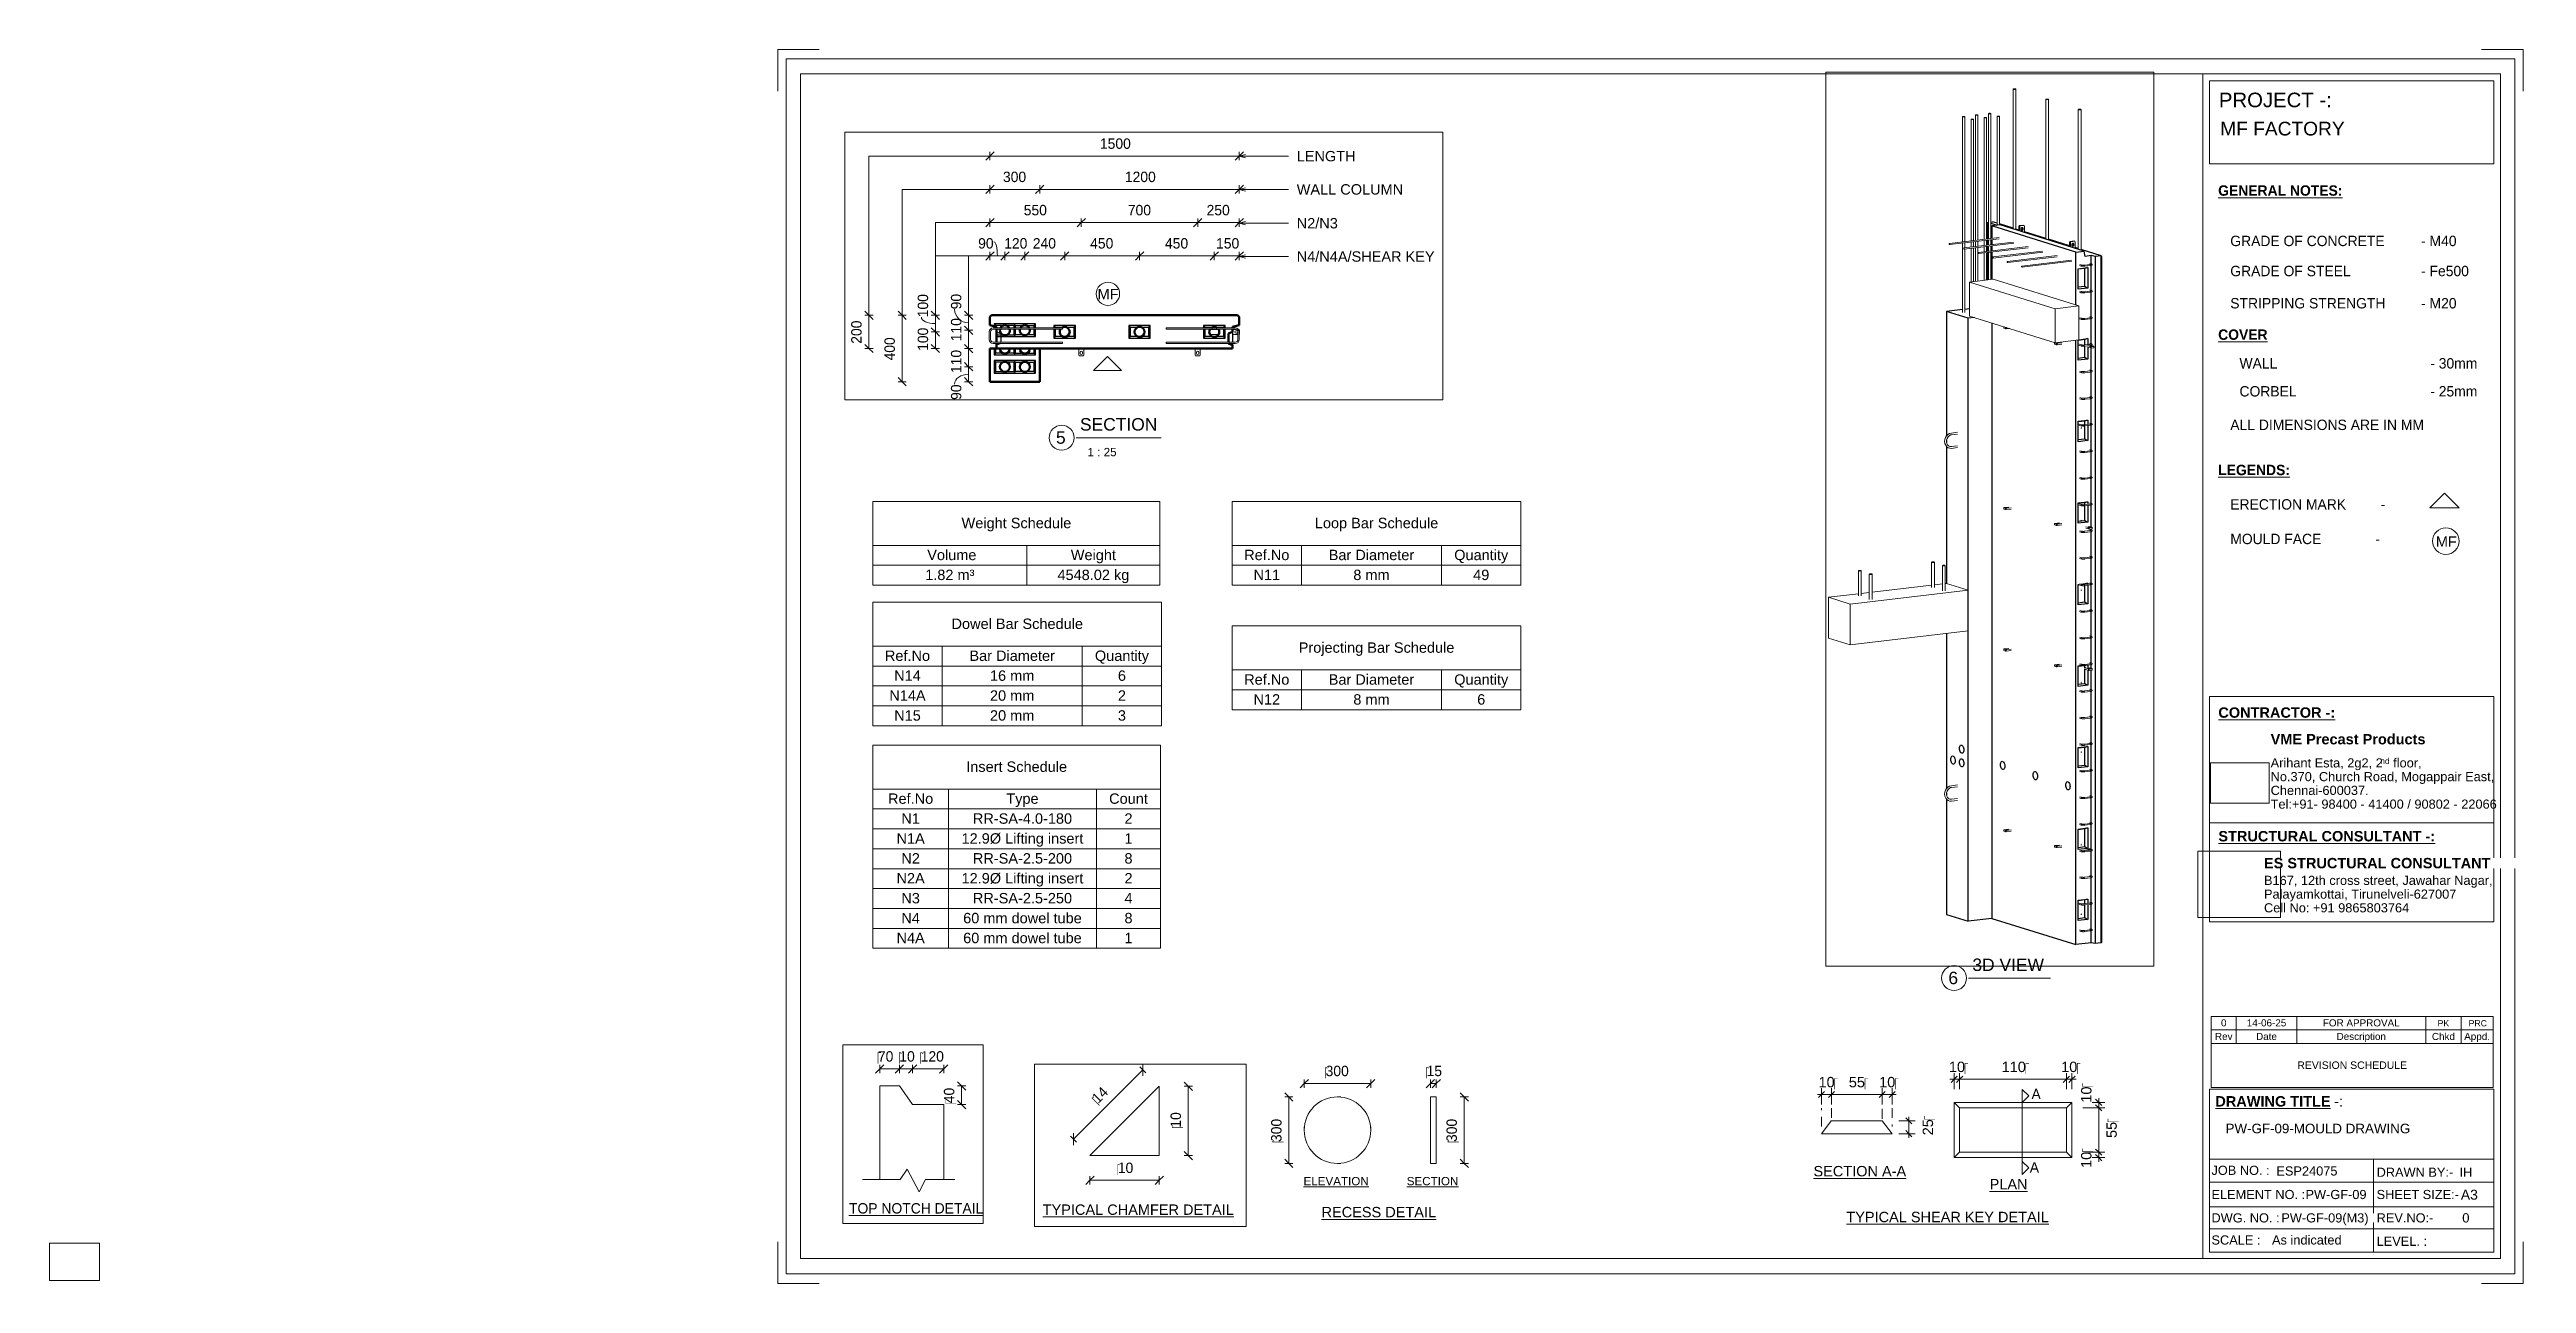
# Paper-space layout 'Layout1' of a CAD drawing. Header units: millimetres. Extents: x 0 to 596, y -1 to 296.
# The model-space entities are those that its viewports show. They can reach past a viewport. Long polylines and large blocks are cut down to what shows.
import ezdxf

# ---------------------------------------------------------------- set-up
doc = ezdxf.new("R2010")
doc.units = ezdxf.units.MM
doc.linetypes.add('Dash', pattern=[6.36, 3.18, -3.18])
doc.linetypes.add('Overhead', pattern=[3.97, 2.38, -1.59])
for name, color, linetype, lineweight in [('A-ANNO-DIMS', 211, 'Continuous', 9), ('A-ANNO-DIMS-1', 211, 'Continuous', 9), ('A-ANNO-DIMS-25', 211, 'Continuous', 9), ('A-ANNO-DIMS-3', 211, 'Continuous', 9), ('A-ANNO-DIMS-80', 211, 'Continuous', 9), ('A-DETL-MBND', 5, 'Continuous', 18), ('A-DETL-THIN', 151, 'Continuous', 18), ('A-FLOR-OVHD', 1, 'Overhead', 18), ('A-GENM', 13, 'Continuous', 18), ('A-WALL', 113, 'Continuous', 25), ('A-WALL-HDLN', 110, 'Dash', 25), ('G-ANNO-SCHD', 231, 'Continuous', 9), ('G-ANNO-TEXT', 231, 'Continuous', 9), ('G-ANNO-TTLB', 6, 'Continuous', 9), ('G-ANNO-TTLB-MEDM', 33, 'Continuous', 9), ('G-ANNO-TTLB-THIN', 151, 'Continuous', 9), ('S-BEAM', 12, 'Continuous', 18), ('S-RBAR', 171, 'Continuous', 18)]:
    doc.layers.add(name, color=color, linetype=linetype, lineweight=lineweight)
doc.layers.add('G-ANNO-NPLT', color=191, linetype='Continuous')
doc.styles.add('Arial_1', font='arial.ttf', dxfattribs={"height": 7.5})
doc.styles.add('Arial_10', font='arial.ttf', dxfattribs={"height": 2.3})
doc.styles.add('Arial_11', font='arial.ttf', dxfattribs={"height": 1.5})
doc.styles.add('Arial_12', font='arial.ttf', dxfattribs={"height": 2})
doc.styles.add('Arial_13', font='arial.ttf', dxfattribs={"height": 1.8})
doc.styles.add('Arial_14', font='arial.ttf', dxfattribs={"height": 1.7})
doc.styles.add('Arial_15', font='arial.ttf', dxfattribs={"height": 3})
doc.styles.add('Arial_2', font='arial.ttf', dxfattribs={"height": 62.5})
doc.styles.add('Arial_3', font='arial.ttf', dxfattribs={"height": 3.5})
doc.styles.add('Arial_4', font='arial.ttf', dxfattribs={"height": 2.2})
doc.styles.add('Arial_5', font='arial.ttf', dxfattribs={"height": 2.4})
doc.styles.add('Arial_6', font='arial.ttf', dxfattribs={"height": 2.5})
doc.styles.add('Arial_7', font='arial.ttf', dxfattribs={"height": 1.42976})
doc.styles.add('Arial_8', font='arial.ttf', dxfattribs={"height": 2.25})
doc.styles.add('Arial_9', font='arial.ttf', dxfattribs={"height": 3.3})
doc.styles.add('Arial_B', font='arialbd.ttf', dxfattribs={"height": 2.5})
doc.styles.add('Nirmala UI Semilight_1', font='NirmalaS.ttf', dxfattribs={"height": 7.5})
doc.styles.add('Nirmala UI Semilight_2', font='NirmalaS.ttf', dxfattribs={"height": 200})
doc.styles.add('Nirmala UI Semilight_3', font='NirmalaS.ttf', dxfattribs={"height": 200})
doc.styles.add('Nirmala UI Semilight_4', font='NirmalaS.ttf', dxfattribs={"height": 62.5})
doc.styles.add('Nirmala UI Semilight_5', font='NirmalaS.ttf', dxfattribs={"height": 2.5})
doc.styles.add('Nirmala UI Semilight_6', font='NirmalaS.ttf', dxfattribs={"height": 2.5})
doc.styles.add('Nirmala UI Semilight_B', font='', dxfattribs={"height": 2.5})
doc.styles.get('Nirmala UI Semilight_B').set_extended_font_data('Nirmala UI Semilight', bold=True)
doc.dimstyles.new('Arrow_Filled_-_2_5_NI_UI', dxfattribs={"dimscale": 304.8, "dimtxt": 7.85523, "dimasz": 0.019685, "dimexe": 0.009843, "dimexo": 0.0625, "dimgap": 0.009843, "dimtad": 1, "dimdec": 4, "dimzin": 0, "dimdsep": 46, "dimtxsty": 'Nirmala UI Semilight_1', "dimblk1": 'OBLIQUE', "dimblk2": 'OBLIQUE', "dimsah": 1, "dimcen": 0.09, "dimazin": 0, "dimtfac": 1, "dimtdec": 4, "dimtix": 1, "dimtmove": 0, "dimatfit": 3, "dimfxl": 0.009843, "dimfxlon": 1, "dimtvp": 1, "dimtolj": 1, "dimtzin": 0, "dimarcsym": 2})
doc.dimstyles.new('Arrow_Filled_-_2_5_NI_UI_1', dxfattribs={"dimscale": 304.8, "dimtxt": 209.472789, "dimasz": 0.524934, "dimexe": 0.262467, "dimexo": 0.0625, "dimgap": 0.262467, "dimtad": 1, "dimdec": 4, "dimzin": 0, "dimdsep": 46, "dimtxsty": 'Nirmala UI Semilight_2', "dimblk1": 'OBLIQUE', "dimblk2": 'OBLIQUE', "dimsah": 1, "dimcen": 0.09, "dimazin": 0, "dimtfac": 1, "dimtdec": 4, "dimtix": 1, "dimtmove": 2, "dimatfit": 3, "dimfxl": 0.262467, "dimfxlon": 1, "dimtvp": 1, "dimtolj": 1, "dimtzin": 0, "dimarcsym": 2})
doc.dimstyles.new('Arrow_Filled_-_2_5_NI_UI_2', dxfattribs={"dimscale": 304.8, "dimtxt": 209.472789, "dimasz": 0.524934, "dimexe": 0.262467, "dimexo": 0.0625, "dimgap": 0.262467, "dimtad": 1, "dimdec": 4, "dimzin": 0, "dimdsep": 46, "dimtxsty": 'Nirmala UI Semilight_2', "dimblk1": 'OBLIQUE', "dimblk2": 'OBLIQUE', "dimsah": 1, "dimcen": 0.09, "dimazin": 0, "dimtfac": 1, "dimtdec": 4, "dimtix": 1, "dimtmove": 0, "dimatfit": 3, "dimfxl": 0.262467, "dimfxlon": 1, "dimtvp": 1, "dimtolj": 1, "dimtzin": 0, "dimarcsym": 2})
doc.dimstyles.new('Arrow_Filled_-_2_5_NI_UI_3', dxfattribs={"dimscale": 304.8, "dimtxt": 65.460247, "dimasz": 0.164042, "dimexe": 0.082021, "dimexo": 0.0625, "dimgap": 0.082021, "dimtad": 1, "dimdec": 4, "dimzin": 0, "dimdsep": 46, "dimtxsty": 'Nirmala UI Semilight_4', "dimblk1": 'OBLIQUE', "dimblk2": 'OBLIQUE', "dimsah": 1, "dimcen": 0.09, "dimazin": 0, "dimtfac": 1, "dimtdec": 4, "dimtix": 1, "dimtmove": 0, "dimatfit": 3, "dimfxl": 0.082021, "dimfxlon": 1, "dimtvp": 1, "dimtolj": 1, "dimtzin": 0, "dimarcsym": 2})
doc.dimstyles.new('Arrow_Filled_-_2_5_NI_UI_4', dxfattribs={"dimscale": 304.8, "dimtxt": 65.460247, "dimasz": 0.164042, "dimexe": 0.082021, "dimexo": 0.0625, "dimgap": 0.082021, "dimtad": 1, "dimdec": 4, "dimzin": 0, "dimdsep": 46, "dimtxsty": 'Nirmala UI Semilight_4', "dimblk1": 'OBLIQUE', "dimblk2": 'OBLIQUE', "dimsah": 1, "dimcen": 0.09, "dimazin": 0, "dimtfac": 1, "dimtdec": 4, "dimtix": 1, "dimtmove": 1, "dimatfit": 3, "dimfxl": 0.082021, "dimfxlon": 1, "dimtvp": 1, "dimtolj": 1, "dimtzin": 0, "dimarcsym": 2})
doc.dimstyles.new('Arrow_Filled_-_2_5_NI_UI_5', dxfattribs={"dimscale": 304.8, "dimtxt": 65.460247, "dimasz": 0.164042, "dimexe": 0.082021, "dimexo": 0.0625, "dimgap": 0.082021, "dimtad": 1, "dimdec": 4, "dimzin": 0, "dimdsep": 46, "dimtxsty": 'Nirmala UI Semilight_4', "dimblk1": 'OBLIQUE', "dimblk2": 'OBLIQUE', "dimsah": 1, "dimcen": 0.09, "dimazin": 0, "dimtfac": 1, "dimtdec": 4, "dimtix": 1, "dimtmove": 2, "dimatfit": 3, "dimfxl": 0.082021, "dimfxlon": 1, "dimtvp": 1, "dimtolj": 1, "dimtzin": 0, "dimarcsym": 2})
doc.dimstyles.new('Arrow_Filled_-_2_5_NI_UI_6', dxfattribs={"dimscale": 304.8, "dimtxt": 2.61841, "dimasz": 0.006562, "dimexe": 0.003281, "dimexo": 0.0625, "dimgap": 0.003281, "dimtad": 1, "dimdec": 4, "dimzin": 0, "dimdsep": 46, "dimtxsty": 'Nirmala UI Semilight_6', "dimblk1": 'OBLIQUE', "dimblk2": 'OBLIQUE', "dimsah": 1, "dimcen": 0.09, "dimazin": 0, "dimtfac": 1, "dimtdec": 4, "dimtix": 1, "dimtmove": 0, "dimatfit": 3, "dimfxl": 0.003281, "dimfxlon": 1, "dimtvp": 1, "dimtolj": 1, "dimtzin": 0, "dimarcsym": 2})
doc.dimstyles.new('Diagonal_-_2_5mm_Arial', dxfattribs={"dimscale": 304.8, "dimtxt": 2.550648, "dimasz": 0.004921, "dimexe": 0.004921, "dimexo": 0.0625, "dimgap": 0.003281, "dimtad": 1, "dimdec": 4, "dimzin": 0, "dimdsep": 46, "dimtxsty": 'Arial_6', "dimblk1": 'OBLIQUE', "dimblk2": 'OBLIQUE', "dimsah": 1, "dimcen": 0.09, "dimdle": 0.003281, "dimazin": 0, "dimtfac": 1, "dimtdec": 4, "dimtix": 1, "dimtmove": 2, "dimatfit": 3, "dimfxl": 0.007874, "dimfxlon": 1, "dimtvp": 1, "dimtolj": 1, "dimtzin": 0, "dimarcsym": 2})
doc.dimstyles.new('Diagonal_-_2_5mm_Arial_1', dxfattribs={"dimscale": 304.8, "dimtxt": 2.550648, "dimasz": 0.004921, "dimexe": 0.004921, "dimexo": 0.0625, "dimgap": 0.003281, "dimtad": 1, "dimdec": 4, "dimzin": 0, "dimdsep": 46, "dimtxsty": 'Arial_6', "dimblk1": 'OBLIQUE', "dimblk2": 'OBLIQUE', "dimsah": 1, "dimcen": 0.09, "dimdle": 0.003281, "dimazin": 0, "dimtfac": 1, "dimtdec": 4, "dimtix": 1, "dimtmove": 0, "dimatfit": 3, "dimfxl": 0.007874, "dimfxlon": 1, "dimtvp": 1, "dimtolj": 1, "dimtzin": 0, "dimarcsym": 2})
picture_1 = doc.add_image_def('image1.jpg', size_in_pixel=(996, 686))
picture_2 = doc.add_image_def('image2.jpg', size_in_pixel=(1600, 1280))

psp = doc.layouts.get("Layout1")

msp = doc.modelspace()

# ---------------------------------------------------------------- texts
at = {"layer": 'G-ANNO-TEXT', "color": 7, "char_height": 62.5, "attachment_point": 1, "style": 'Arial_2'}
for s, insert, width, rotation in [('LENGTH', (4132.25221, 14102.47974), 428.9028125, 0.00066301), ('WALL COLUMN', (4132.25452, 13902.47974), 775.6326562, 0.00066301), ('N2/N3', (4132.25688, 13698.72974), 298.6285938, 0.00066301), ('N4/N4A/SHEAR KEY', (4132.2592, 13498.61553), 1002.109375, 0.00066301), ('MF', (2934.33127, 13272.36461), 150.3164062, 359.99933699)]:
    msp.add_mtext(s, dxfattribs=dict(at, insert=insert, width=width, rotation=rotation))
at = {"layer": 'G-ANNO-TEXT', "color": 7, "attachment_point": 1}
for s, insert, char_height, width, style in [('\\LTYPICAL CHAMFER DETAIL', (-2062.78571, 3087.48198), 7.5, 166.9113375, 'Arial_1'), ('\\LTOP NOTCH DETAIL', (-1525.87508, 1307.16895), 200, 2975.864, 'Nirmala UI Semilight_3')]:
    msp.add_mtext(s, dxfattribs=dict(at, insert=insert, char_height=char_height, width=width, style=style))

# ---------------------------------------------------------------- blocks, each defined once
blk = doc.blocks.new('ES-Landscape-A3 - ES-Landscape-A3-502445-PW-GF-09-MOULD DRAWING')
at = {"layer": 'G-ANNO-TTLB'}
for p, q in [((175.24, 296.27), (185.24, 296.27)), ((175.24, 296.27), (175.24, 286.27)), ((595.24, 296.27), (585.24, 296.27)), ((595.24, 296.27), (595.24, 286.27)), ((519.77, 140.54), (588.2, 140.54)), ((519.77, 86.33), (519.77, 140.54)), ((588.2, 86.33), (588.2, 140.54)), ((519.77, 110.14), (588.2, 110.14)), ((519.77, 6.78), (519.77, 46.03)), ((588.2, 6.78), (588.2, 46.03)), ((559.23, 29.2), (559.23, 6.78)), ((175.24, -0.73), (175.24, 9.27)), ((595.24, -0.73), (595.24, 9.27)), ((175.24, -0.73), (185.24, -0.73)), ((595.24, -0.73), (585.24, -0.73))]:
    blk.add_line(p, q, dxfattribs=at)
at = {"layer": 'G-ANNO-TTLB-MEDM'}
for p, q in [((180.73, 290.44), (180.73, 5.31)), ((180.73, 290.44), (589.79, 290.44)), ((518.17, 290.44), (518.17, 5.31)), ((519.77, 268.77), (519.77, 288.77)), ((519.77, 288.77), (588.2, 288.77)), ((588.2, 288.77), (588.2, 268.77)), ((589.79, 290.44), (589.79, 5.31)), ((588.2, 268.77), (519.77, 268.77)), ((519.77, 86.33), (588.2, 86.33)), ((519.77, 6.78), (588.2, 6.78)), ((180.73, 5.31), (589.79, 5.31))]:
    blk.add_line(p, q, dxfattribs=at)
at = {"layer": 'G-ANNO-TTLB-THIN'}
for p, q in [((177.29, 294.03), (177.29, 1.56)), ((593.23, 294.03), (177.29, 294.03)), ((593.23, 1.56), (593.23, 294.03)), ((519.77, 46.03), (588.2, 46.03)), ((519.77, 29.2), (588.2, 29.2)), ((519.77, 23.64), (588.2, 23.64)), ((519.77, 17.68), (588.2, 17.68)), ((519.77, 12.43), (588.2, 12.43)), ((177.29, 1.56), (593.23, 1.56))]:
    blk.add_line(p, q, dxfattribs=at)
at = {"layer": 'G-ANNO-TTLB', "insert": (534.5, 131.53), "char_height": 2.5, "width": 45.135, "attachment_point": 1, "style": 'Arial_B', "bg_fill": 3, "box_fill_scale": 0, "bg_fill_color": 256, "bg_fill_true_color": 3254780160, "bg_fill_transparency": 256}
blk.add_mtext('VME Precast Products', dxfattribs=at)
at = {"layer": 'G-ANNO-TTLB', "attachment_point": 1}
for s, insert, char_height, width, style in [('Arihant Esta, 2g2, 2', (534.5, 125.68), 2.2, 31.9873, 'Arial_4'), ('nd', (560.89, 125.72), 1.43, 2.7257, 'Arial_7'), (' floor,', (563.14, 125.68), 2.2, 9.1392, 'Arial_4'), ('No.370, Church Road, Mogappair East,', (534.5, 122.37), 2.2, 63.4135, 'Arial_4'), ('Tel:+91- 98400 - 41400 / 90802 - 22066 ', (534.5, 115.75), 2.2, 65.2574, 'Arial_4'), ('Chennai-600037.', (534.5, 119.06), 2.2, 27.6582, 'Arial_4'), ('Cell No: +91 9865803764', (532.9, 90.79), 2.2, 41.0464, 'Arial_4'), ('Palayamkottai, Tirunelveli-627007', (532.9, 94.09), 2.2, 54.4346, 'Arial_4'), ('JOB NO. :', (520.26, 27.61), 2.2, 16.5949, 'Arial_4'), ('DRAWN BY:-', (560, 27.14), 2.2, 21.7257, 'Arial_4'), ('ELEMENT NO. :', (520.26, 21.79), 2.2, 26.5359, 'Arial_4'), ('SHEET SIZE:-', (560, 21.79), 2.2, 23.2489, 'Arial_4'), ('DWG. NO. :', (520.26, 16.16), 2.2, 19.481, 'Arial_4'), ('REV.NO:-', (560, 16.16), 2.2, 16.0338, 'Arial_4'), ('SCALE :', (520.26, 10.84), 2.2, 13.8692, 'Arial_4'), ('LEVEL. :', (560, 10.53), 2.2, 14.3502, 'Arial_4')]:
    blk.add_mtext(s, dxfattribs=dict(at, insert=insert, char_height=char_height, width=width, style=style))
at = {"layer": 'G-ANNO-TTLB'}
image = blk.add_image(picture_1, insert=(520, 114.84), size_in_units=(14.11, 9.72), dxfattribs=at)
image.dxf.flags = 7
image = blk.add_image(picture_2, insert=(516.95, 87.39), size_in_units=(19.92, 15.93), dxfattribs=at)
image.dxf.flags = 7
at = {"layer": 'G-ANNO-TTLB', "attachment_point": 1, "bg_fill": 3, "box_fill_scale": 0, "bg_fill_color": 256, "bg_fill_true_color": 3254780160, "bg_fill_transparency": 256}
for s, insert, char_height, width, style in [('PROJECT -:', (522.05, 285.89), 3.5, 33.3502, 'Arial_3'), ('\\LCONTRACTOR -:', (521.92, 137.94), 2.5, 33.9114, 'Arial_B'), ('\\LSTRUCTURAL CONSULTANT -:', (521.92, 108.18), 2.5, 62.8523, 'Arial_B'), ('ES STRUCTURAL CONSULTANT', (532.9, 101.7), 2.5, 65.6582, 'Arial_B'), ('\\LDRAWING TITLE', (521.19, 44.36), 2.5, 33.4304, 'Arial_B'), ('A3', (580.27, 21.84), 2.4, 4.9705, 'Arial_5')]:
    blk.add_mtext(s, dxfattribs=dict(at, insert=insert, char_height=char_height, width=width, style=style))
at = {"layer": 'G-ANNO-TTLB', "insert": (532.9, 97.4), "char_height": 2.2, "width": 65.1772, "attachment_point": 1, "style": 'Arial_4'}
blk.add_mtext('B167, 12th cross street, Jawahar Nagar,', dxfattribs=at)
at = {"layer": 'G-ANNO-TTLB', "insert": (548.78, 44.36), "char_height": 2.5, "width": 1.2025, "attachment_point": 1, "style": 'Arial_B', "bg_fill": 3, "box_fill_scale": 0, "bg_fill_color": 256, "bg_fill_true_color": 3254780160, "bg_fill_transparency": 256}
blk.add_mtext('\\fArial|b1|i0|c0|p34|; ', dxfattribs=at)
at = {"layer": 'G-ANNO-TTLB', "insert": (549.77, 44.36), "char_height": 2.5, "width": 2.6456, "attachment_point": 1, "style": 'Arial_6', "bg_fill": 3, "box_fill_scale": 0, "bg_fill_color": 256, "bg_fill_true_color": 3254780160, "bg_fill_transparency": 256}
blk.add_mtext('-:', dxfattribs=at)
blk = doc.blocks.new('DIMBLOCK28-PW-GF-09-MOULD DRAWING')
at = {"layer": 'A-ANNO-DIMS-1'}
for p, q in [((493.13, 42.87), (491.57, 42.87)), ((493.13, 43.87), (493.13, 41.55)), ((493.13, 42.87), (494.63, 42.87)), ((493.13, 41.55), (489.33, 41.55)), ((493.13, 41.55), (494.63, 41.55))]:
    blk.add_line(p, q, dxfattribs=at)
at = {"layer": 'A-ANNO-DIMS-1', "lineweight": 35}
for p, q in [((493.13, 42.87), (492.38, 43.62)), ((493.13, 41.55), (492.38, 42.3)), ((493.13, 42.87), (493.88, 42.12)), ((493.13, 41.55), (493.88, 40.8))]:
    blk.add_line(p, q, dxfattribs=at)
at = {"layer": 'A-ANNO-DIMS-1', "color": 0, "insert": (488.88, 42.79), "char_height": 2.5, "width": 4.6147, "attachment_point": 1, "rotation": 90, "line_spacing_factor": 0.941778, "style": 'Arial_6'}
blk.add_mtext('10\\fArial|b0|i0|c254|p34|;\u202a', dxfattribs=at)
blk = doc.blocks.new('_Oblique')
at = {"color": 0, "linetype": 'ByBlock', "lineweight": -2}
blk.add_line((-0.5, -0.5), (0.5, 0.5), dxfattribs=at)
blk = doc.blocks.new('DIMBLOCK29-PW-GF-09-MOULD DRAWING')
at = {"layer": 'A-ANNO-DIMS-1', "lineweight": 35}
for p, q in [((493.13, 41.55), (492.38, 42.3)), ((493.13, 41.55), (493.88, 40.8)), ((493.13, 30.88), (492.38, 31.63)), ((493.13, 30.88), (493.88, 30.13))]:
    blk.add_line(p, q, dxfattribs=at)
at = {"layer": 'A-ANNO-DIMS-1'}
for p, q in [((493.13, 41.55), (489.33, 41.55)), ((493.13, 41.55), (493.13, 30.88)), ((493.13, 41.55), (494.63, 41.55)), ((493.13, 30.88), (490.73, 30.88)), ((493.13, 30.88), (494.63, 30.88))]:
    blk.add_line(p, q, dxfattribs=at)
at = {"layer": 'A-ANNO-DIMS-1', "color": 0, "insert": (494.97, 34.29), "char_height": 2.5, "width": 4.6147, "attachment_point": 1, "rotation": 90, "line_spacing_factor": 0.941778, "style": 'Arial_6'}
blk.add_mtext('55\\fArial|b0|i0|c254|p34|;\u202a', dxfattribs=at)
blk = doc.blocks.new('DIMBLOCK30-PW-GF-09-MOULD DRAWING')
at = {"layer": 'A-ANNO-DIMS-1'}
for p, q in [((493.13, 30.88), (490.73, 30.88)), ((493.13, 30.88), (493.13, 28.57)), ((493.13, 30.88), (494.63, 30.88)), ((493.13, 29.57), (491.57, 29.57)), ((493.13, 29.57), (494.63, 29.57))]:
    blk.add_line(p, q, dxfattribs=at)
at = {"layer": 'A-ANNO-DIMS-1', "lineweight": 35}
for p, q in [((493.13, 30.88), (492.38, 31.63)), ((493.13, 29.57), (492.38, 30.32)), ((493.13, 30.88), (493.88, 30.13)), ((493.13, 29.57), (493.88, 28.82))]:
    blk.add_line(p, q, dxfattribs=at)
at = {"layer": 'A-ANNO-DIMS-1', "color": 0, "insert": (488.88, 27.09), "char_height": 2.5, "width": 4.6147, "attachment_point": 1, "rotation": 90, "line_spacing_factor": 0.941778, "style": 'Arial_6'}
blk.add_mtext('10\\fArial|b0|i0|c254|p34|;\u202a', dxfattribs=at)
blk = doc.blocks.new('DIMBLOCK31-PW-GF-09-MOULD DRAWING')
at = {"layer": 'A-ANNO-DIMS-1'}
for p, q in [((457.33, 48.41), (459.65, 48.41)), ((458.33, 48.41), (458.33, 49.91)), ((458.33, 48.41), (458.33, 46.01)), ((459.65, 48.41), (459.65, 49.91)), ((459.65, 48.41), (459.65, 46.01))]:
    blk.add_line(p, q, dxfattribs=at)
at = {"layer": 'A-ANNO-DIMS-1', "lineweight": 35}
for p, q in [((458.33, 48.41), (457.58, 47.66)), ((458.33, 48.41), (459.08, 49.16)), ((459.65, 48.41), (458.9, 47.66)), ((459.65, 48.41), (460.4, 49.16))]:
    blk.add_line(p, q, dxfattribs=at)
at = {"layer": 'A-ANNO-DIMS-1', "color": 0, "insert": (457.07, 52.66), "char_height": 2.5, "width": 4.6147, "attachment_point": 1, "line_spacing_factor": 0.941778, "style": 'Arial_6'}
blk.add_mtext('10\\fArial|b0|i0|c254|p34|;\u202a', dxfattribs=at)
blk = doc.blocks.new('DIMBLOCK32-PW-GF-09-MOULD DRAWING')
at = {"layer": 'A-ANNO-DIMS-1', "lineweight": 35}
for p, q in [((459.65, 48.41), (458.9, 47.66)), ((459.65, 48.41), (460.4, 49.16)), ((485.36, 48.41), (484.61, 47.66)), ((485.36, 48.41), (486.11, 49.16))]:
    blk.add_line(p, q, dxfattribs=at)
at = {"layer": 'A-ANNO-DIMS-1'}
for p, q in [((459.65, 48.41), (459.65, 49.91)), ((459.65, 48.41), (485.36, 48.41)), ((459.65, 48.41), (459.65, 46.01)), ((485.36, 48.41), (485.36, 49.91)), ((485.36, 48.41), (485.36, 46.01))]:
    blk.add_line(p, q, dxfattribs=at)
at = {"layer": 'A-ANNO-DIMS-1', "color": 0, "insert": (469.76, 52.66), "char_height": 2.5, "width": 6.5924, "attachment_point": 1, "line_spacing_factor": 0.941778, "style": 'Arial_6'}
blk.add_mtext('110\\fArial|b0|i0|c254|p34|;\u202a', dxfattribs=at)
blk = doc.blocks.new('DIMBLOCK33-PW-GF-09-MOULD DRAWING')
at = {"layer": 'A-ANNO-DIMS-1', "lineweight": 35}
for p, q in [((485.36, 48.41), (484.61, 47.66)), ((485.36, 48.41), (486.11, 49.16)), ((486.67, 48.41), (485.92, 47.66)), ((486.67, 48.41), (487.42, 49.16))]:
    blk.add_line(p, q, dxfattribs=at)
at = {"layer": 'A-ANNO-DIMS-1'}
for p, q in [((485.36, 48.41), (485.36, 49.91)), ((485.36, 48.41), (487.67, 48.41)), ((485.36, 48.41), (485.36, 46.01)), ((486.67, 48.41), (486.67, 49.91)), ((486.67, 48.41), (486.67, 46.01))]:
    blk.add_line(p, q, dxfattribs=at)
at = {"layer": 'A-ANNO-DIMS-1', "color": 0, "insert": (484.09, 52.66), "char_height": 2.5, "width": 4.6147, "attachment_point": 1, "line_spacing_factor": 0.941778, "style": 'Arial_6'}
blk.add_mtext('10\\fArial|b0|i0|c254|p34|;\u202a', dxfattribs=at)
blk = doc.blocks.new('DIMBLOCK34-PW-GF-09-MOULD DRAWING')
at = {"layer": 'A-ANNO-DIMS-1'}
for p, q in [((447.43, 38.41), (445.03, 38.41)), ((447.43, 39.41), (447.43, 34.31)), ((447.43, 38.41), (448.93, 38.41)), ((447.43, 35.31), (445.03, 35.31)), ((447.43, 35.31), (448.93, 35.31))]:
    blk.add_line(p, q, dxfattribs=at)
at = {"layer": 'A-ANNO-DIMS-1', "lineweight": 35}
for p, q in [((447.43, 38.41), (446.68, 39.16)), ((447.43, 35.31), (446.68, 36.06)), ((447.43, 38.41), (448.18, 37.66)), ((447.43, 35.31), (448.18, 34.56))]:
    blk.add_line(p, q, dxfattribs=at)
at = {"layer": 'A-ANNO-DIMS-1', "color": 0, "insert": (450.76, 34.94), "char_height": 2.5, "width": 4.6147, "attachment_point": 1, "rotation": 90, "line_spacing_factor": 0.941778, "style": 'Arial_6'}
blk.add_mtext('25\\fArial|b0|i0|c254|p34|;\u202a', dxfattribs=at)
blk = doc.blocks.new('DIMBLOCK35-PW-GF-09-MOULD DRAWING')
at = {"layer": 'A-ANNO-DIMS-1'}
for p, q in [((425.42, 44.75), (428.82, 44.75)), ((426.42, 44.75), (426.42, 46.25)), ((426.42, 44.75), (426.42, 42.35)), ((428.82, 44.75), (428.82, 46.25)), ((428.82, 44.75), (428.82, 42.35))]:
    blk.add_line(p, q, dxfattribs=at)
at = {"layer": 'A-ANNO-DIMS-1', "lineweight": 35}
for p, q in [((426.42, 44.75), (425.67, 44)), ((426.42, 44.75), (427.17, 45.5)), ((428.82, 44.75), (428.07, 44)), ((428.82, 44.75), (429.57, 45.5))]:
    blk.add_line(p, q, dxfattribs=at)
at = {"layer": 'A-ANNO-DIMS-1', "color": 0, "insert": (425.7, 48.99), "char_height": 2.5, "width": 4.6147, "attachment_point": 1, "line_spacing_factor": 0.941778, "style": 'Arial_6'}
blk.add_mtext('10\\fArial|b0|i0|c254|p34|;\u202a', dxfattribs=at)
blk = doc.blocks.new('DIMBLOCK36-PW-GF-09-MOULD DRAWING')
at = {"layer": 'A-ANNO-DIMS-1', "lineweight": 35}
for p, q in [((428.82, 44.75), (428.07, 44)), ((428.82, 44.75), (429.57, 45.5)), ((441.01, 44.75), (440.26, 44)), ((441.01, 44.75), (441.76, 45.5))]:
    blk.add_line(p, q, dxfattribs=at)
at = {"layer": 'A-ANNO-DIMS-1'}
for p, q in [((428.82, 44.75), (428.82, 46.25)), ((428.82, 44.75), (441.01, 44.75)), ((428.82, 44.75), (428.82, 42.35)), ((441.01, 44.75), (441.01, 46.25)), ((441.01, 44.75), (441.01, 42.35))]:
    blk.add_line(p, q, dxfattribs=at)
at = {"layer": 'A-ANNO-DIMS-1', "color": 0, "insert": (432.99, 48.99), "char_height": 2.5, "width": 4.6147, "attachment_point": 1, "line_spacing_factor": 0.941778, "style": 'Arial_6'}
blk.add_mtext('55\\fArial|b0|i0|c254|p34|;\u202a', dxfattribs=at)
blk = doc.blocks.new('DIMBLOCK37-PW-GF-09-MOULD DRAWING')
at = {"layer": 'A-ANNO-DIMS-1', "lineweight": 35}
for p, q in [((441.01, 44.75), (440.26, 44)), ((441.01, 44.75), (441.76, 45.5)), ((443.42, 44.75), (442.67, 44)), ((443.42, 44.75), (444.17, 45.5))]:
    blk.add_line(p, q, dxfattribs=at)
at = {"layer": 'A-ANNO-DIMS-1'}
for p, q in [((441.01, 44.75), (441.01, 46.25)), ((441.01, 44.75), (444.42, 44.75)), ((441.01, 44.75), (441.01, 42.35)), ((443.42, 44.75), (443.42, 46.25)), ((443.42, 44.75), (443.42, 42.35))]:
    blk.add_line(p, q, dxfattribs=at)
at = {"layer": 'A-ANNO-DIMS-1', "color": 0, "insert": (440.29, 48.99), "char_height": 2.5, "width": 4.6147, "attachment_point": 1, "line_spacing_factor": 0.941778, "style": 'Arial_6'}
blk.add_mtext('10\\fArial|b0|i0|c254|p34|;\u202a', dxfattribs=at)
blk = doc.blocks.new('DIMBLOCK38-PW-GF-09-MOULD DRAWING')
at = {"layer": 'A-ANNO-DIMS-1'}
for p, q in [((298.23, 44.18), (297.23, 45.18)), ((298.23, 44.18), (297.23, 44.18)), ((298.23, 28.18), (298.23, 44.18)), ((298.23, 44.18), (299.23, 43.18)), ((298.23, 44.18), (299.23, 44.18)), ((298.23, 28.18), (297.23, 29.18)), ((298.23, 28.18), (297.23, 28.18)), ((298.23, 28.18), (299.23, 27.18)), ((298.23, 28.18), (299.23, 28.18))]:
    blk.add_line(p, q, dxfattribs=at)
at = {"layer": 'A-ANNO-DIMS-1', "color": 0, "insert": (293.97, 33.32), "char_height": 2.5, "width": 6.8555, "attachment_point": 1, "rotation": 90, "line_spacing_factor": 1.142579, "style": 'Nirmala UI Semilight_6'}
blk.add_mtext('\u202a300', dxfattribs=at)
blk = doc.blocks.new('DIMBLOCK39-PW-GF-09-MOULD DRAWING')
at = {"layer": 'A-ANNO-DIMS-1'}
for p, q in [((301.93, 47.4), (302.93, 48.4)), ((301.93, 47.4), (301.93, 48.4)), ((317.93, 47.4), (318.93, 48.4)), ((317.93, 47.4), (317.93, 48.4)), ((301.93, 47.4), (300.93, 46.4)), ((301.93, 47.4), (317.93, 47.4)), ((301.93, 47.4), (301.93, 46.4)), ((317.93, 47.4), (316.93, 46.4)), ((317.93, 47.4), (317.93, 46.4))]:
    blk.add_line(p, q, dxfattribs=at)
at = {"layer": 'A-ANNO-DIMS-1', "color": 0, "insert": (307.08, 51.67), "char_height": 2.5, "width": 6.8555, "attachment_point": 1, "line_spacing_factor": 1.142579, "style": 'Nirmala UI Semilight_6'}
blk.add_mtext('\u202a300', dxfattribs=at)
blk = doc.blocks.new('DIMBLOCK40-PW-GF-09-MOULD DRAWING')
at = {"layer": 'A-ANNO-DIMS-1'}
for p, q in [((332.32, 47.4), (333.32, 48.4)), ((332.32, 47.4), (332.32, 48.4)), ((333.69, 47.4), (334.69, 48.4)), ((333.69, 47.4), (333.69, 48.4)), ((332.32, 47.4), (331.32, 46.4)), ((332.32, 47.4), (333.69, 47.4)), ((332.32, 47.4), (332.32, 46.4)), ((333.69, 47.4), (332.69, 46.4)), ((333.69, 47.4), (333.69, 46.4))]:
    blk.add_line(p, q, dxfattribs=at)
at = {"layer": 'A-ANNO-DIMS-1', "color": 0, "insert": (331.38, 51.67), "char_height": 2.5, "width": 3.8848, "attachment_point": 1, "line_spacing_factor": 1.142579, "style": 'Nirmala UI Semilight_6'}
blk.add_mtext('\u202a15', dxfattribs=at)
blk = doc.blocks.new('DIMBLOCK41-PW-GF-09-MOULD DRAWING')
at = {"layer": 'A-ANNO-DIMS-1'}
for p, q in [((340.44, 44.18), (339.44, 45.18)), ((340.44, 44.18), (339.44, 44.18)), ((340.44, 44.18), (340.44, 28.18)), ((340.44, 44.18), (341.44, 43.18)), ((340.44, 44.18), (341.44, 44.18)), ((340.44, 28.18), (339.44, 29.18)), ((340.44, 28.18), (339.44, 28.18)), ((340.44, 28.18), (341.44, 27.18)), ((340.44, 28.18), (341.44, 28.18))]:
    blk.add_line(p, q, dxfattribs=at)
at = {"layer": 'A-ANNO-DIMS-1', "color": 0, "insert": (336.17, 33.32), "char_height": 2.5, "width": 6.8555, "attachment_point": 1, "rotation": 90, "line_spacing_factor": 1.142579, "style": 'Nirmala UI Semilight_6'}
blk.add_mtext('\u202a300', dxfattribs=at)
blk = doc.blocks.new('Viewport - M_View Title-1040-PW-GF-09-MOULD DRAWING')
at = {"layer": 'G-ANNO-TTLB'}
for start, end in [(360, 180), (180, 0)]:
    blk.add_arc((-3.5, 0), 3, start, end, dxfattribs=at)
blk = doc.blocks.new('RR spread anchor face based - RR-SA-2_5-200-2134315-Elevation Top2')
at = {"layer": 'A-GENM'}
for p, q in [((15849.64, 12913.8), (15849.64, 12873.8)), ((15879.64, 12873.8), (15879.64, 12913.8)), ((15857.64, 12884.3), (15857.64, 12890.3)), ((15871.64, 12890.3), (15871.64, 12884.3)), ((15849.64, 12873.8), (15852.14, 12868.8)), ((15852.14, 12868.8), (15877.14, 12868.8)), ((15877.14, 12868.8), (15879.64, 12873.8))]:
    blk.add_line(p, q, dxfattribs=at)
for centre, start, end in [((15864.64, 12890.3), 0, 180), ((15864.64, 12884.3), 180, 0)]:
    blk.add_arc(centre, 7, start, end, dxfattribs=at)
blk = doc.blocks.new('RR spread anchor face based - RR-SA-2_5-250-1726823-Elevation Top2')
at = {"layer": 'A-GENM'}
for p, q in [((15990.17, 13028.8), (15939.11, 13028.8)), ((16095.81, 13028.8), (16074.64, 13028.8)), ((16112.14, 13028.8), (16109.05, 13028.8)), ((16117.14, 13026.3), (16112.14, 13028.8)), ((16117.14, 13001.3), (16117.14, 13026.3)), ((16095.64, 13020.8), (16101.64, 13020.8)), ((16101.64, 13006.8), (16095.64, 13006.8)), ((15939.11, 12998.8), (15990.17, 12998.8)), ((16074.69, 12998.8), (16106.57, 12998.8)), ((16114.57, 13000.02), (16117.14, 13001.3))]:
    blk.add_line(p, q, dxfattribs=at)
for centre, start, end in [((16095.64, 13013.8), 90, 270), ((16101.64, 13013.8), 60, 90), ((16101.64, 13013.8), 270, 314.81359)]:
    blk.add_arc(centre, 7, start, end, dxfattribs=at)
blk = doc.blocks.new('Rebar Bar - Part 1040416051-431004-3D Ortho')
at = {"layer": 'S-RBAR'}
for p, q in [((18783.16, 3301.81), (18783.16, 2396.99)), ((18799.16, 2398.87), (18799.16, 3301.81)), ((18783.16, 2389.04), (18783.16, 2352.07)), ((18799.16, 2353.95), (18799.16, 2390.98)), ((18799.16, 2309.11), (18799.16, 2346)), ((18783.16, 2344.12), (18783.16, 2307.24)), ((18783.16, 2299.2), (18783.16, 2100.88)), ((18799.16, 2102.76), (18799.16, 2301.08))]:
    blk.add_line(p, q, dxfattribs=at)
for points in [[(18797.98, 3302.61, 0), (18796.67, 3302.93, 0), (18794.98, 3303.16, 0), (18793.03, 3303.3, 0), (18790.95, 3303.34, 0), (18788.89, 3303.28, 0), (18786.98, 3303.12, 0), (18785.36, 3302.87, 0), (18784.13, 3302.54, 0), (18783.38, 3302.17, 0), (18783.17, 3301.77, 0), (18783.49, 3301.38, 0), (18784.35, 3301.01, 0)], [(18784.35, 3301.01, 0), (18785.66, 3300.7, 0), (18787.35, 3300.47, 0), (18789.3, 3300.32, 0), (18791.38, 3300.28, 0), (18793.44, 3300.35, 0), (18795.35, 3300.51, 0), (18796.97, 3300.76, 0), (18798.2, 3301.08, 0), (18798.94, 3301.46, 0), (18799.16, 3301.85, 0), (18798.83, 3302.25, 0), (18797.98, 3302.61, 0)]]:
    blk.add_polyline3d(points, dxfattribs=at)
blk = doc.blocks.new('Rebar Bar - Part 2788612606-431004-3D Ortho')
at = {"layer": 'S-RBAR'}
for p, q in [((18845.85, 3282.24), (18845.85, 2495.51)), ((18861.85, 2497.39), (18861.85, 3282.24))]:
    blk.add_line(p, q, dxfattribs=at)
for points in [[(18860.66, 3283.04, 0), (18859.35, 3283.35, 0), (18857.66, 3283.58, 0), (18855.71, 3283.73, 0), (18853.63, 3283.77, 0), (18851.57, 3283.71, 0), (18849.66, 3283.54, 0), (18848.04, 3283.29, 0), (18846.81, 3282.97, 0), (18846.07, 3282.59, 0), (18845.85, 3282.2, 0), (18846.18, 3281.8, 0), (18847.03, 3281.44, 0)], [(18847.03, 3281.44, 0), (18848.34, 3281.13, 0), (18850.03, 3280.89, 0), (18851.98, 3280.75, 0), (18854.06, 3280.71, 0), (18856.12, 3280.77, 0), (18858.03, 3280.93, 0), (18859.65, 3281.18, 0), (18860.88, 3281.51, 0), (18861.63, 3281.88, 0), (18861.84, 3282.28, 0), (18861.51, 3282.67, 0), (18860.66, 3283.04, 0)]]:
    blk.add_polyline3d(points, dxfattribs=at)
blk = doc.blocks.new('Rebar Bar - Part 4030350105-431004-3D Ortho')
at = {"layer": 'S-RBAR'}
for p, q in [((18752.06, 3271.25), (18752.06, 2393.33)), ((18768.06, 2395.21), (18768.06, 3271.25)), ((18752.06, 2385.38), (18752.06, 2348.42)), ((18768.06, 2350.3), (18768.06, 2387.26)), ((18752.06, 2340.47), (18752.06, 2303.59)), ((18768.06, 2305.47), (18768.06, 2342.35)), ((18768.06, 2099.11), (18768.06, 2297.43)), ((18752.06, 2295.55), (18752.06, 2097.23))]:
    blk.add_line(p, q, dxfattribs=at)
for points in [[(18766.88, 3272.05, 0), (18765.57, 3272.37, 0), (18763.88, 3272.6, 0), (18761.93, 3272.74, 0), (18759.85, 3272.78, 0), (18757.79, 3272.72, 0), (18755.88, 3272.56, 0), (18754.26, 3272.31, 0), (18753.03, 3271.98, 0), (18752.28, 3271.61, 0), (18752.07, 3271.21, 0), (18752.39, 3270.82, 0), (18753.24, 3270.45, 0)], [(18753.24, 3270.45, 0), (18754.56, 3270.14, 0), (18756.25, 3269.91, 0), (18758.2, 3269.76, 0), (18760.28, 3269.72, 0), (18762.34, 3269.79, 0), (18764.25, 3269.95, 0), (18765.87, 3270.2, 0), (18767.1, 3270.52, 0), (18767.84, 3270.9, 0), (18768.06, 3271.29, 0), (18767.73, 3271.69, 0), (18766.88, 3272.05, 0)]]:
    blk.add_polyline3d(points, dxfattribs=at)
blk = doc.blocks.new('Rebar Bar - Part 1040416051-V1-3D Ortho')
at = {"layer": 'S-RBAR'}
for p, q in [((18689.41, 3290.8), (18689.41, 2385.97)), ((18705.41, 2387.85), (18705.41, 3290.8)), ((18689.41, 2378.02), (18689.41, 2341.14)), ((18705.41, 2343.01), (18705.41, 2379.9)), ((18689.41, 2333.11), (18689.41, 2089.87)), ((18705.41, 2091.75), (18705.41, 2334.99))]:
    blk.add_line(p, q, dxfattribs=at)
for points in [[(18704.23, 3291.6, 0), (18702.91, 3291.91, 0), (18701.22, 3292.15, 0), (18699.27, 3292.29, 0), (18697.19, 3292.33, 0), (18695.13, 3292.27, 0), (18693.22, 3292.11, 0), (18691.6, 3291.85, 0), (18690.37, 3291.53, 0), (18689.63, 3291.16, 0), (18689.41, 3290.76, 0), (18689.74, 3290.36, 0), (18690.59, 3290, 0)], [(18690.59, 3290, 0), (18691.9, 3289.69, 0), (18693.59, 3289.45, 0), (18695.54, 3289.31, 0), (18697.62, 3289.27, 0), (18699.68, 3289.33, 0), (18701.59, 3289.5, 0), (18703.21, 3289.75, 0), (18704.44, 3290.07, 0), (18705.19, 3290.44, 0), (18705.4, 3290.84, 0), (18705.08, 3291.24, 0), (18704.23, 3291.6, 0)]]:
    blk.add_polyline3d(points, dxfattribs=at)
blk = doc.blocks.new('Rebar Bar - Part 1040416051-V2-3D Ortho')
at = {"layer": 'S-RBAR'}
for p, q in [((18595.54, 3279.82), (18595.54, 2375.03)), ((18611.54, 2376.9), (18611.54, 3279.82)), ((18611.54, 2332.01), (18611.54, 2368.88)), ((18595.54, 2367), (18595.54, 1865.91)), ((18611.54, 1865.91), (18611.54, 2323.96))]:
    blk.add_line(p, q, dxfattribs=at)
for points in [[(18610.36, 3280.62, 0), (18609.05, 3280.93, 0), (18607.36, 3281.17, 0), (18605.41, 3281.31, 0), (18603.33, 3281.35, 0), (18601.27, 3281.29, 0), (18599.36, 3281.13, 0), (18597.74, 3280.87, 0), (18596.51, 3280.55, 0), (18595.76, 3280.18, 0), (18595.55, 3279.78, 0), (18595.87, 3279.39, 0), (18596.72, 3279.02, 0)], [(18596.72, 3279.02, 0), (18598.04, 3278.71, 0), (18599.73, 3278.48, 0), (18601.68, 3278.33, 0), (18603.76, 3278.29, 0), (18605.82, 3278.35, 0), (18607.73, 3278.52, 0), (18609.35, 3278.77, 0), (18610.58, 3279.09, 0), (18611.32, 3279.46, 0), (18611.54, 3279.86, 0), (18611.21, 3280.26, 0), (18610.36, 3280.62, 0)]]:
    blk.add_polyline3d(points, dxfattribs=at)
blk = doc.blocks.new('Rebar Bar - Part 1040416051-V3-3D Ortho')
at = {"layer": 'S-RBAR'}
for p, q in [((18658.3, 3260.24), (18658.3, 2382.32)), ((18674.3, 2384.2), (18674.3, 3260.24)), ((18658.3, 2374.37), (18658.3, 2337.49)), ((18674.3, 2339.37), (18674.3, 2376.25)), ((18658.3, 2329.45), (18658.3, 2086.22)), ((18674.3, 2088.09), (18674.3, 2331.33))]:
    blk.add_line(p, q, dxfattribs=at)
for points in [[(18673.12, 3261.04, 0), (18671.81, 3261.35, 0), (18670.12, 3261.59, 0), (18668.17, 3261.73, 0), (18666.09, 3261.77, 0), (18664.03, 3261.71, 0), (18662.12, 3261.55, 0), (18660.5, 3261.3, 0), (18659.27, 3260.97, 0), (18658.52, 3260.6, 0), (18658.31, 3260.2, 0), (18658.63, 3259.81, 0), (18659.48, 3259.44, 0)], [(18659.48, 3259.44, 0), (18660.8, 3259.13, 0), (18662.49, 3258.9, 0), (18664.44, 3258.75, 0), (18666.52, 3258.71, 0), (18668.58, 3258.77, 0), (18670.49, 3258.94, 0), (18672.11, 3259.19, 0), (18673.34, 3259.51, 0), (18674.08, 3259.89, 0), (18674.3, 3260.28, 0), (18673.97, 3260.68, 0), (18673.12, 3261.04, 0)]]:
    blk.add_polyline3d(points, dxfattribs=at)
blk = doc.blocks.new('Rebar Bar - Part 3166313199-431004-3D Ortho')
at = {"layer": 'S-RBAR'}
for p, q in [((19452.28, 2208.16), (19442.36, 2211.26)), ((19439.98, 2203.62), (19449.9, 2200.52))]:
    blk.add_line(p, q, dxfattribs=at)
blk = doc.blocks.new('Rebar Bar - Part 2227165887-431004-3D Ortho')
at = {"layer": 'S-RBAR'}
for points in [[(19452.28, 2208.16, 0), (19452.62, 2208.06, 0), (19453, 2207.96, 0), (19453.4, 2207.86, 0), (19453.84, 2207.75, 0), (19454.31, 2207.65, 0), (19454.81, 2207.56, 0), (19455.33, 2207.46, 0), (19455.88, 2207.37, 0), (19456.46, 2207.28, 0), (19457.05, 2207.19, 0), (19457.67, 2207.11, 0), (19458.3, 2207.04, 0), (19458.96, 2206.96, 0), (19459.63, 2206.9, 0), (19460.32, 2206.84, 0), (19461.02, 2206.78, 0), (19461.73, 2206.73, 0), (19462.46, 2206.68, 0), (19463.19, 2206.64, 0), (19463.94, 2206.61, 0), (19464.69, 2206.58, 0), (19465.45, 2206.55, 0), (19466.21, 2206.54, 0), (19466.98, 2206.52, 0), (19467.74, 2206.52, 0), (19468.51, 2206.52, 0), (19469.28, 2206.52, 0), (19470.05, 2206.54, 0), (19470.81, 2206.55, 0), (19471.57, 2206.58, 0), (19472.32, 2206.61, 0), (19473.07, 2206.64, 0), (19473.8, 2206.68, 0), (19474.53, 2206.73, 0), (19475.24, 2206.78, 0), (19475.94, 2206.83, 0), (19476.63, 2206.9, 0), (19477.3, 2206.96, 0), (19477.96, 2207.04, 0), (19478.13, 2207.06, 0)], [(19449.9, 2200.52, 0), (19450.42, 2200.37, 0), (19450.97, 2200.22, 0), (19451.53, 2200.08, 0), (19452.11, 2199.94, 0), (19452.7, 2199.82, 0), (19453.32, 2199.7, 0), (19453.96, 2199.58, 0), (19454.61, 2199.47, 0), (19455.28, 2199.37, 0), (19455.97, 2199.27, 0), (19456.67, 2199.18, 0), (19457.39, 2199.09, 0), (19458.12, 2199.01, 0), (19458.87, 2198.93, 0), (19459.63, 2198.87, 0), (19460.41, 2198.8, 0), (19461.19, 2198.75, 0), (19461.98, 2198.7, 0), (19462.78, 2198.65, 0), (19463.59, 2198.61, 0), (19464.41, 2198.58, 0), (19465.23, 2198.56, 0), (19466.05, 2198.54, 0), (19466.88, 2198.52, 0), (19467.71, 2198.52, 0), (19468.54, 2198.52, 0), (19469.37, 2198.52, 0), (19470.2, 2198.54, 0), (19471.03, 2198.56, 0), (19471.85, 2198.58, 0), (19472.66, 2198.61, 0), (19473.47, 2198.65, 0), (19474.28, 2198.69, 0), (19475.07, 2198.74, 0), (19475.85, 2198.8, 0), (19476.62, 2198.86, 0), (19477.39, 2198.93, 0), (19478.13, 2199.01, 0), (19478.87, 2199.09, 0), (19479.06, 2199.11, 0)]]:
    blk.add_polyline3d(points, dxfattribs=at)
blk = doc.blocks.new('Rebar Bar - Part 3241041724-431004-3D Ortho')
at = {"layer": 'S-RBAR'}
for p, q in [((19517.45, 2211.67), (19478.13, 2207.06)), ((19479.06, 2199.11), (19518.38, 2203.73))]:
    blk.add_line(p, q, dxfattribs=at)
blk = doc.blocks.new('Rebar Bar - Part 2227165887-V4-3D Ortho')
at = {"layer": 'S-RBAR'}
for points in [[(19524.46, 2213.24, 0), (19524.43, 2213.22, 0), (19524.34, 2213.17, 0), (19524.2, 2213.11, 0), (19524.01, 2213.02, 0), (19523.77, 2212.94, 0), (19523.49, 2212.84, 0), (19523.18, 2212.74, 0), (19522.82, 2212.64, 0), (19522.43, 2212.53, 0), (19522.01, 2212.43, 0), (19521.56, 2212.33, 0), (19521.08, 2212.23, 0), (19520.57, 2212.13, 0), (19520.04, 2212.04, 0), (19519.48, 2211.95, 0), (19518.9, 2211.86, 0), (19518.29, 2211.78, 0), (19517.67, 2211.7, 0), (19517.45, 2211.67, 0)], [(19525.69, 2216.78, 0), (19526.2, 2216.62, 0), (19526.69, 2216.44, 0), (19527.17, 2216.25, 0), (19527.64, 2216.05, 0), (19528.09, 2215.82, 0), (19528.55, 2215.57, 0), (19529, 2215.28, 0), (19529.45, 2214.94, 0), (19529.91, 2214.53, 0), (19530.36, 2214.02, 0), (19530.79, 2213.39, 0), (19531.16, 2212.62, 0), (19531.4, 2211.71, 0), (19531.45, 2210.73, 0), (19531.3, 2209.77, 0), (19530.99, 2208.92, 0), (19530.59, 2208.22, 0), (19530.15, 2207.65, 0), (19529.69, 2207.19, 0), (19529.24, 2206.82, 0), (19528.78, 2206.51, 0), (19528.33, 2206.23, 0), (19527.87, 2205.99, 0), (19527.41, 2205.78, 0), (19526.94, 2205.58, 0), (19526.46, 2205.4, 0), (19525.96, 2205.23, 0), (19525.44, 2205.07, 0), (19524.91, 2204.91, 0), (19524.36, 2204.77, 0), (19523.79, 2204.63, 0), (19523.2, 2204.5, 0), (19522.59, 2204.38, 0), (19521.97, 2204.26, 0), (19521.32, 2204.14, 0), (19520.66, 2204.04, 0), (19519.98, 2203.94, 0), (19519.29, 2203.84, 0), (19518.58, 2203.75, 0), (19518.38, 2203.73, 0)], [(19524.43, 2208.71, 0), (19524.34, 2208.76, 0), (19524.2, 2208.82, 0), (19524.01, 2208.9, 0), (19523.93, 2208.93, 0)]]:
    blk.add_polyline3d(points, dxfattribs=at)
blk = doc.blocks.new('Rebar Bar - Part 3131074535-431004-3D Ortho')
at = {"layer": 'S-RBAR'}
for p, q in [((19525.69, 2216.78), (19515.77, 2219.88)), ((19513.39, 2212.24), (19515.83, 2211.48))]:
    blk.add_line(p, q, dxfattribs=at)
blk = doc.blocks.new('Rebar Bar - Part 2227165887-V5-3D Ortho')
at = {"layer": 'S-RBAR'}
for points in [[(19524.46, 2021.06, 0), (19524.43, 2021.04, 0), (19524.34, 2020.99, 0), (19524.2, 2020.93, 0), (19524.01, 2020.85, 0), (19523.77, 2020.76, 0), (19523.49, 2020.66, 0), (19523.18, 2020.56, 0), (19522.82, 2020.46, 0), (19522.43, 2020.36, 0), (19522.01, 2020.25, 0), (19521.56, 2020.15, 0), (19521.08, 2020.05, 0), (19520.57, 2019.96, 0), (19520.04, 2019.86, 0), (19519.48, 2019.77, 0), (19518.9, 2019.68, 0), (19518.29, 2019.6, 0), (19517.67, 2019.52, 0), (19517.45, 2019.49, 0)], [(19525.69, 2024.61, 0), (19526.2, 2024.44, 0), (19526.69, 2024.26, 0), (19527.17, 2024.07, 0), (19527.64, 2023.87, 0), (19528.09, 2023.64, 0), (19528.55, 2023.39, 0), (19529, 2023.1, 0), (19529.45, 2022.76, 0), (19529.91, 2022.35, 0), (19530.36, 2021.84, 0), (19530.79, 2021.21, 0), (19531.16, 2020.44, 0), (19531.4, 2019.53, 0), (19531.45, 2018.55, 0), (19531.3, 2017.59, 0), (19530.99, 2016.74, 0), (19530.59, 2016.04, 0), (19530.15, 2015.47, 0), (19529.69, 2015.01, 0), (19529.24, 2014.64, 0), (19528.78, 2014.33, 0), (19528.33, 2014.06, 0), (19527.87, 2013.82, 0), (19527.41, 2013.6, 0), (19526.94, 2013.4, 0), (19526.46, 2013.22, 0), (19525.96, 2013.05, 0), (19525.44, 2012.89, 0), (19524.91, 2012.74, 0), (19524.36, 2012.59, 0), (19523.79, 2012.45, 0), (19523.2, 2012.32, 0), (19522.59, 2012.2, 0), (19521.97, 2012.08, 0), (19521.32, 2011.97, 0), (19520.66, 2011.86, 0), (19519.98, 2011.76, 0), (19519.29, 2011.66, 0), (19518.58, 2011.57, 0), (19518.38, 2011.55, 0)], [(19524.43, 2016.53, 0), (19524.34, 2016.58, 0), (19524.2, 2016.64, 0), (19524.01, 2016.72, 0)]]:
    blk.add_polyline3d(points, dxfattribs=at)
blk = doc.blocks.new('Rebar Bar - Part 3166313199-V6-3D Ortho')
at = {"layer": 'S-RBAR'}
for p, q in [((19452.28, 1631.63), (19430.93, 1638.29)), ((19430.93, 1629.91), (19449.9, 1623.99))]:
    blk.add_line(p, q, dxfattribs=at)
blk = doc.blocks.new('Rebar Bar - Part 3166313199-V7-3D Ortho')
at = {"layer": 'S-RBAR'}
for p, q in [((19452.28, 1055.09), (19430.93, 1061.75)), ((19430.93, 1053.37), (19449.9, 1047.45))]:
    blk.add_line(p, q, dxfattribs=at)
blk = doc.blocks.new('Rebar Bar - Part 3166313199-V8-3D Ortho')
at = {"layer": 'S-RBAR'}
for p, q in [((19452.28, 478.55), (19430.93, 485.21)), ((19430.93, 476.83), (19449.9, 470.91))]:
    blk.add_line(p, q, dxfattribs=at)
blk = doc.blocks.new('Rebar Bar - Part 3166313199-V9-3D Ortho')
at = {"layer": 'S-RBAR'}
for p, q in [((19452.28, -97.99), (19442.36, -94.89)), ((19433.21, -100.41), (19449.9, -105.62))]:
    blk.add_line(p, q, dxfattribs=at)
blk = doc.blocks.new('Rebar Bar - Part 3241041724-V10-3D Ortho')
at = {"layer": 'S-RBAR'}
for p, q in [((19505.68, -2017.65), (19478.13, -2020.88)), ((19479.06, -2028.83), (19518.38, -2024.21))]:
    blk.add_line(p, q, dxfattribs=at)
blk = doc.blocks.new('Rebar Bar - Part 2227165887-V11-3D Ortho')
at = {"layer": 'S-RBAR'}
for points in [[(19524.43, -2014.72, 0), (19524.34, -2014.76, 0), (19524.2, -2014.83, 0), (19524.01, -2014.91, 0), (19523.77, -2015, 0), (19523.49, -2015.1, 0), (19523.18, -2015.2, 0), (19522.82, -2015.3, 0), (19522.43, -2015.4, 0), (19522.01, -2015.5, 0), (19521.56, -2015.61, 0), (19521.08, -2015.7, 0), (19520.57, -2015.8, 0), (19520.04, -2015.9, 0), (19519.48, -2015.99, 0), (19518.9, -2016.07, 0), (19518.29, -2016.16, 0), (19517.67, -2016.24, 0), (19517.45, -2016.26, 0)], [(19529.45, -2013, 0), (19529.91, -2013.41, 0), (19530.36, -2013.92, 0), (19530.79, -2014.55, 0), (19531.16, -2015.32, 0), (19531.4, -2016.23, 0), (19531.45, -2017.21, 0), (19531.3, -2018.17, 0), (19530.99, -2019.01, 0), (19530.59, -2019.72, 0), (19530.15, -2020.29, 0), (19529.69, -2020.74, 0), (19529.24, -2021.12, 0), (19528.78, -2021.43, 0), (19528.33, -2021.7, 0), (19527.87, -2021.94, 0), (19527.41, -2022.16, 0), (19526.94, -2022.35, 0), (19526.46, -2022.54, 0), (19525.96, -2022.71, 0), (19525.44, -2022.87, 0), (19524.91, -2023.02, 0), (19524.36, -2023.17, 0), (19523.79, -2023.3, 0), (19523.2, -2023.44, 0), (19522.59, -2023.56, 0), (19521.97, -2023.68, 0), (19521.32, -2023.79, 0), (19520.66, -2023.9, 0), (19519.98, -2024, 0), (19519.29, -2024.1, 0), (19518.58, -2024.19, 0), (19518.38, -2024.21, 0)], [(19524.43, -2019.23, 0), (19524.34, -2019.18, 0), (19524.2, -2019.11, 0)]]:
    blk.add_polyline3d(points, dxfattribs=at)
blk = doc.blocks.new('Rebar Bar - Part 3166313199-V12-3D Ortho')
at = {"layer": 'S-RBAR'}
for p, q in [((19452.28, -2404.13), (19430.93, -2397.47)), ((19430.93, -2405.85), (19449.9, -2411.77))]:
    blk.add_line(p, q, dxfattribs=at)
blk = doc.blocks.new('Rebar Bar - Part 1026889929-431004-3D Ortho')
at = {"layer": 'S-RBAR'}
for p, q in [((19431.56, 3330.81), (19431.56, 2322.09)), ((19451.56, 2315.62), (19451.56, 3330.81))]:
    blk.add_line(p, q, dxfattribs=at)
for points in [[(19450.08, 3331.81, 0), (19448.44, 3332.2, 0), (19446.32, 3332.49, 0), (19443.88, 3332.67, 0), (19441.29, 3332.72, 0), (19438.71, 3332.64, 0), (19436.33, 3332.44, 0), (19434.3, 3332.13, 0), (19432.76, 3331.72, 0), (19431.83, 3331.26, 0), (19431.56, 3330.76, 0), (19431.97, 3330.26, 0), (19433.03, 3329.81, 0)], [(19433.03, 3329.81, 0), (19434.68, 3329.42, 0), (19436.79, 3329.13, 0), (19439.23, 3328.95, 0), (19441.82, 3328.9, 0), (19444.4, 3328.97, 0), (19446.79, 3329.18, 0), (19448.81, 3329.49, 0), (19450.35, 3329.9, 0), (19451.28, 3330.36, 0), (19451.55, 3330.86, 0), (19451.14, 3331.35, 0), (19450.08, 3331.81, 0)]]:
    blk.add_polyline3d(points, dxfattribs=at)
blk = doc.blocks.new('Rebar Bar - Part 864883769-431004-3D Ortho')
at = {"layer": 'S-RBAR'}
for p, q in [((18860.04, 2406.12), (18501.05, 2363.95)), ((18501.98, 2356.01), (18860.98, 2398.17))]:
    blk.add_line(p, q, dxfattribs=at)
for points in [[(18503.61, 2359.33, 0), (18503.54, 2360.36, 0), (18503.33, 2361.38, 0), (18502.99, 2362.29, 0), (18502.56, 2363.05, 0), (18502.06, 2363.6, 0), (18501.51, 2363.9, 0), (18500.97, 2363.94, 0), (18500.47, 2363.7, 0), (18500.04, 2363.22, 0), (18499.7, 2362.51, 0), (18499.49, 2361.62, 0), (18499.42, 2360.63, 0)], [(18499.42, 2360.63, 0), (18499.49, 2359.59, 0), (18499.7, 2358.58, 0), (18500.04, 2357.66, 0), (18500.47, 2356.9, 0), (18500.97, 2356.35, 0), (18501.51, 2356.05, 0), (18501.98, 2356.01, 0)], [(18502.06, 2356.02, 0), (18502.56, 2356.25, 0), (18502.99, 2356.74, 0), (18503.33, 2357.45, 0), (18503.54, 2358.33, 0), (18503.61, 2359.33, 0)]]:
    blk.add_polyline3d(points, dxfattribs=at)
blk = doc.blocks.new('Rebar Bar - Part 1814174108-431004-3D Ortho')
at = {"layer": 'S-RBAR'}
for p, q in [((19196.45, 3404.16), (19196.45, 2395.2)), ((19216.45, 2388.96), (19216.45, 3404.16))]:
    blk.add_line(p, q, dxfattribs=at)
for points in [[(19214.97, 3405.16, 0), (19213.33, 3405.55, 0), (19211.22, 3405.84, 0), (19208.78, 3406.02, 0), (19206.18, 3406.07, 0), (19203.61, 3405.99, 0), (19201.22, 3405.79, 0), (19199.19, 3405.47, 0), (19197.66, 3405.07, 0), (19196.73, 3404.6, 0), (19196.45, 3404.1, 0), (19196.86, 3403.61, 0), (19197.93, 3403.15, 0)], [(19197.93, 3403.15, 0), (19199.57, 3402.77, 0), (19201.68, 3402.47, 0), (19204.12, 3402.29, 0), (19206.72, 3402.24, 0), (19209.3, 3402.32, 0), (19211.68, 3402.52, 0), (19213.71, 3402.84, 0), (19215.24, 3403.24, 0), (19216.18, 3403.71, 0), (19216.45, 3404.21, 0), (19216.04, 3404.7, 0), (19214.97, 3405.16, 0)]]:
    blk.add_polyline3d(points, dxfattribs=at)
blk = doc.blocks.new('Rebar Bar - Part 776176355-431004-3D Ortho')
at = {"layer": 'S-RBAR'}
blk.add_line((19454.95, 1540.92), (19455.28, 1540.96), dxfattribs=at)
blk = doc.blocks.new('Rebar Bar - Part 776176355-V13-3D Ortho')
at = {"layer": 'S-RBAR'}
blk.add_line((19454.95, 1039.26), (19455.28, 1039.3), dxfattribs=at)
blk.add_polyline3d([(19449.18, 1030.71, 0), (19450.56, 1030.81, 0), (19451.92, 1030.92, 0), (19453.26, 1031.04, 0), (19454.58, 1031.17, 0), (19455.87, 1031.31, 0), (19456.21, 1031.35, 0)], dxfattribs=at)
blk = doc.blocks.new('12_7Ø_ Lifting Insert_COLUMN - 12_9Ø Lifting insert-1653171-3D Ortho')
at = {"layer": 'A-GENM'}
for p, q in [((18558.81, -1546.73), (18514.91, -1551.89)), ((18516.39, -1564.5), (18560.29, -1559.35)), ((18558.81, -1644.89), (18514.91, -1650.04)), ((18516.39, -1662.65), (18560.29, -1657.5))]:
    blk.add_line(p, q, dxfattribs=at)
for points in [[(18514.91, -1551.89, 0), (18502.19, -1555.3, 0), (18490.4, -1562.3, 0), (18480.34, -1572.42, 0), (18472.69, -1585.02, 0), (18468.03, -1599.22, 0), (18466.71, -1613.94, 0), (18468.79, -1628.14, 0), (18474.1, -1640.85, 0), (18482.28, -1651.25, 0), (18492.81, -1658.64, 0), (18504.98, -1662.47, 0), (18516.39, -1662.65, 0)], [(18514.91, -1650.04, 0), (18504.41, -1649.43, 0), (18494.82, -1645.12, 0), (18487.16, -1637.63, 0), (18481.9, -1627.54, 0), (18479.5, -1615.6, 0), (18480.26, -1602.84, 0), (18484.18, -1590.44, 0), (18490.88, -1579.57, 0), (18499.69, -1571.2, 0), (18509.78, -1565.99, 0), (18516.39, -1564.5, 0)]]:
    blk.add_polyline3d(points, dxfattribs=at)
blk = doc.blocks.new('Rebar Bar - Part 1627387233-431004-3D Ortho')
at = {"layer": 'S-RBAR'}
for p, q in [((17922.66, -24.12), (17922.66, -206.3)), ((17942.66, -206.3), (17942.66, -24.12))]:
    blk.add_line(p, q, dxfattribs=at)
for points in [[(17941.19, -23.12, 0), (17939.54, -22.73, 0), (17937.43, -22.44, 0), (17934.99, -22.26, 0), (17932.39, -22.21, 0), (17929.82, -22.29, 0), (17927.43, -22.49, 0), (17925.4, -22.81, 0), (17923.87, -23.21, 0), (17922.94, -23.68, 0), (17922.67, -24.18, 0), (17923.08, -24.67, 0), (17924.14, -25.13, 0)], [(17924.14, -25.13, 0), (17925.78, -25.51, 0), (17927.9, -25.81, 0), (17930.33, -25.99, 0), (17932.93, -26.04, 0), (17935.51, -25.96, 0), (17937.89, -25.76, 0), (17939.92, -25.44, 0), (17941.45, -25.04, 0), (17942.39, -24.57, 0), (17942.66, -24.07, 0), (17942.25, -23.58, 0), (17941.19, -23.12, 0)]]:
    blk.add_polyline3d(points, dxfattribs=at)
blk = doc.blocks.new('Rebar Bar - Part 3213142585-431004-3D Ortho')
at = {"layer": 'S-RBAR'}
for p, q in [((18451.4, 37.98), (18451.4, -144.2)), ((18471.4, -144.2), (18471.4, 37.98))]:
    blk.add_line(p, q, dxfattribs=at)
for points in [[(18469.92, 38.98, 0), (18468.28, 39.37, 0), (18466.17, 39.67, 0), (18463.73, 39.85, 0), (18461.13, 39.9, 0), (18458.55, 39.82, 0), (18456.17, 39.62, 0), (18454.14, 39.3, 0), (18452.61, 38.9, 0), (18451.67, 38.43, 0), (18451.4, 37.93, 0), (18451.81, 37.44, 0), (18452.88, 36.98, 0)], [(18452.88, 36.98, 0), (18454.52, 36.59, 0), (18456.63, 36.3, 0), (18459.07, 36.12, 0), (18461.67, 36.07, 0), (18464.25, 36.15, 0), (18466.63, 36.35, 0), (18468.66, 36.67, 0), (18470.19, 37.07, 0), (18471.12, 37.54, 0), (18471.4, 38.03, 0), (18470.99, 38.53, 0), (18469.92, 38.98, 0)]]:
    blk.add_polyline3d(points, dxfattribs=at)
blk = doc.blocks.new('RR spread anchor face based - RR-SA-4_0-180-1726831-3D Ortho')
at = {"layer": 'A-GENM'}
for p, q in [((19369.11, 2373.26), (19371.24, 2378.42)), ((19371.24, 2378.42), (19401.07, 2381.92)), ((19371.24, 2378.42), (19377.51, 2376.46)), ((19377.51, 2376.46), (19375.38, 2371.3)), ((19407.35, 2379.96), (19377.51, 2376.46)), ((19401.07, 2381.92), (19407.35, 2379.96)), ((19409.48, 2375.31), (19407.35, 2379.96)), ((19369.11, 2341.34), (19369.11, 2373.26)), ((19375.38, 2371.3), (19369.11, 2373.26)), ((19375.38, 2371.3), (19375.38, 2339.38)), ((19409.48, 2328.74), (19409.48, 2375.31)), ((19384.76, 2351.5), (19384.76, 2355.42)), ((19393.82, 2355.26), (19393.82, 2359.18)), ((19400.1, 2357.22), (19400.1, 2353.3))]:
    blk.add_line(p, q, dxfattribs=at)
for points in [[(19384.76, 2355.42, 0), (19385.02, 2357.74, 0), (19385.79, 2359.96, 0), (19387.01, 2361.93, 0), (19388.59, 2363.52, 0), (19390.44, 2364.62, 0), (19392.43, 2365.16, 0), (19394.42, 2365.09, 0), (19396.27, 2364.42, 0), (19397.85, 2363.21, 0), (19399.07, 2361.52, 0), (19399.84, 2359.48, 0), (19400.1, 2357.22, 0)], [(19393.82, 2359.18, 0), (19393.56, 2361.44, 0), (19392.8, 2363.48, 0), (19391.74, 2364.99, 0)], [(19400.1, 2353.3, 0), (19399.84, 2350.98, 0), (19399.07, 2348.76, 0), (19397.85, 2346.79, 0), (19396.27, 2345.2, 0), (19394.42, 2344.1, 0), (19392.43, 2343.56, 0), (19390.44, 2343.63, 0), (19388.59, 2344.3, 0), (19387.01, 2345.51, 0), (19385.79, 2347.2, 0), (19385.02, 2349.24, 0), (19384.76, 2351.5, 0)], [(19386.87, 2345.64, 0), (19388.14, 2346.06, 0), (19389.99, 2347.16, 0), (19391.58, 2348.75, 0), (19392.8, 2350.72, 0), (19393.56, 2352.94, 0), (19393.82, 2355.26, 0)]]:
    blk.add_polyline3d(points, dxfattribs=at)
blk = doc.blocks.new('RR spread anchor face based - RR-SA-2_5-200-2134315-3D Ortho')
at = {"layer": 'A-GENM'}
for p, q in [((19262.12, -1984.22), (19259.17, -1985.13)), ((19259.17, -1985.13), (19272.24, -1989.21)), ((19259.17, -1994.94), (19259.17, -1985.13)), ((19296.21, -1980.21), (19262.12, -1984.22)), ((19275.25, -1984.47), (19280.37, -1983.87)), ((19277.81, -1989.11), (19311.9, -1985.11)), ((19287.69, -1986.16), (19282.58, -1986.76)), ((19272.24, -1989.21), (19277.81, -1989.11)), ((19272.24, -1999.02), (19272.24, -1989.21)), ((19277.81, -1989.11), (19277.81, -1998.93)), ((19272.24, -1999.02), (19259.17, -1994.94)), ((19277.81, -1998.93), (19272.24, -1999.02)), ((19311.9, -1994.92), (19277.81, -1998.93))]:
    blk.add_line(p, q, dxfattribs=at)
for points in [[(19282.58, -1986.76, 0), (19280.91, -1986.9, 0), (19279.1, -1986.95, 0), (19277.28, -1986.92, 0), (19275.58, -1986.79, 0), (19274.1, -1986.59, 0), (19272.95, -1986.32, 0), (19272.2, -1986, 0), (19271.92, -1985.65, 0)], [(19272.11, -1985.3, 0), (19272.76, -1984.98, 0), (19273.83, -1984.69, 0), (19275.25, -1984.47, 0)], [(19280.37, -1983.87, 0), (19282.04, -1983.73, 0), (19283.84, -1983.67, 0), (19285.66, -1983.71, 0), (19287.37, -1983.84, 0), (19288.84, -1984.04, 0), (19289.99, -1984.31, 0), (19290.74, -1984.63, 0), (19291.03, -1984.98, 0), (19290.84, -1985.33, 0), (19290.18, -1985.65, 0), (19289.11, -1985.94, 0), (19287.69, -1986.16, 0)]]:
    blk.add_polyline3d(points, dxfattribs=at)
blk = doc.blocks.new('RR spread anchor face based - RR-SA-2_5-200-V14-3D Ortho')
at = {"layer": 'A-GENM'}
for p, q in [((19262.12, 1647.35), (19259.17, 1646.45)), ((19259.17, 1646.45), (19272.24, 1642.37)), ((19259.17, 1636.63), (19259.17, 1646.45)), ((19262.88, 1647.44), (19262.12, 1647.35)), ((19275.25, 1647.1), (19280.37, 1647.7)), ((19277.81, 1642.46), (19311.9, 1646.46)), ((19287.69, 1645.42), (19282.58, 1644.82)), ((19272.24, 1642.37), (19277.81, 1642.46)), ((19272.24, 1632.55), (19272.24, 1642.37)), ((19277.81, 1642.46), (19277.81, 1632.64)), ((19272.24, 1632.55), (19259.17, 1636.63)), ((19277.81, 1632.64), (19272.24, 1632.55)), ((19311.9, 1636.65), (19277.81, 1632.64))]:
    blk.add_line(p, q, dxfattribs=at)
for points in [[(19282.58, 1644.82, 0), (19280.91, 1644.67, 0), (19279.1, 1644.62, 0), (19277.28, 1644.66, 0), (19275.58, 1644.78, 0), (19274.1, 1644.99, 0), (19272.95, 1645.26, 0), (19272.2, 1645.58, 0), (19271.92, 1645.92, 0)], [(19272.11, 1646.27, 0), (19272.76, 1646.6, 0), (19273.83, 1646.88, 0), (19275.25, 1647.1, 0)], [(19280.37, 1647.7, 0), (19282.04, 1647.84, 0), (19283.84, 1647.9, 0), (19285.66, 1647.86, 0), (19287.37, 1647.74, 0), (19288.84, 1647.53, 0), (19289.99, 1647.26, 0), (19290.74, 1646.94, 0), (19291.03, 1646.6, 0), (19290.84, 1646.25, 0), (19290.18, 1645.92, 0), (19289.11, 1645.64, 0), (19287.69, 1645.42, 0)]]:
    blk.add_polyline3d(points, dxfattribs=at)
blk = doc.blocks.new('RR spread anchor face based - RR-SA-2_5-250-1726823-3D Ortho')
at = {"layer": 'A-GENM'}
for p, q in [((19531.52, 314.64), (19511.91, 320.76)), ((19486.34, 317.75), (19505.95, 311.64)), ((19507.28, 314.15), (19504.14, 315.13)), ((19505.95, 311.64), (19510.69, 311.07)), ((19505.95, 301.82), (19505.95, 311.64)), ((19510.69, 311.07), (19532, 313.57)), ((19510.69, 311.07), (19510.69, 301.26)), ((19516.07, 316.53), (19519.21, 315.55)), ((19532, 313.57), (19531.52, 314.64)), ((19532, 313.57), (19532, 303.76)), ((19505.95, 301.82), (19486.34, 307.94)), ((19532, 303.76), (19510.69, 301.26)), ((19510.69, 301.26), (19505.95, 301.82))]:
    blk.add_line(p, q, dxfattribs=at)
for points in [[(19504.14, 315.13, 0), (19503.39, 315.45, 0), (19503.11, 315.79, 0)], [(19503.3, 316.14, 0), (19503.95, 316.47, 0), (19505.02, 316.75, 0), (19506.44, 316.97, 0), (19508.11, 317.11, 0), (19509.92, 317.17, 0), (19511.73, 317.13, 0), (19513.44, 317.01, 0), (19514.92, 316.8, 0), (19516.07, 316.53, 0)], [(19519.21, 315.55, 0), (19519.95, 315.23, 0), (19520.24, 314.89, 0), (19520.05, 314.54, 0), (19519.4, 314.21, 0), (19518.32, 313.93, 0), (19516.9, 313.71, 0), (19515.23, 313.57, 0), (19513.43, 313.51, 0), (19511.61, 313.55, 0), (19509.91, 313.67, 0), (19508.43, 313.88, 0), (19507.28, 314.15, 0)]]:
    blk.add_polyline3d(points, dxfattribs=at)
blk = doc.blocks.new('RR spread anchor face based - RR-SA-2_5-250-V15-3D Ortho')
at = {"layer": 'A-GENM'}
for p, q in [((19473.23, -698.92), (19505.95, -709.13)), ((19507.28, -706.62), (19504.14, -705.64)), ((19510.69, -709.7), (19532, -707.19)), ((19531.52, -706.13), (19511.91, -700.01)), ((19516.07, -704.24), (19519.21, -705.21)), ((19532, -707.19), (19531.52, -706.13)), ((19532, -707.19), (19532, -717.01)), ((19505.95, -718.95), (19473.23, -708.74)), ((19505.95, -709.13), (19510.69, -709.7)), ((19505.95, -718.95), (19505.95, -709.13)), ((19510.69, -709.7), (19510.69, -719.51)), ((19510.69, -719.51), (19505.95, -718.95)), ((19532, -717.01), (19510.69, -719.51))]:
    blk.add_line(p, q, dxfattribs=at)
for points in [[(19488.34, -699.96, 0), (19486.63, -699.83, 0), (19485.15, -699.63, 0), (19484, -699.36, 0)], [(19504.14, -705.64, 0), (19503.39, -705.32, 0), (19503.11, -704.97, 0)], [(19503.3, -704.62, 0), (19503.95, -704.3, 0), (19505.02, -704.01, 0), (19506.44, -703.79, 0), (19508.11, -703.65, 0), (19509.92, -703.6, 0), (19511.73, -703.63, 0), (19513.44, -703.76, 0), (19514.92, -703.96, 0), (19516.07, -704.24, 0)], [(19519.21, -705.21, 0), (19519.95, -705.53, 0), (19520.24, -705.88, 0), (19520.05, -706.23, 0), (19519.4, -706.55, 0), (19518.32, -706.84, 0), (19516.9, -707.06, 0), (19515.23, -707.2, 0), (19513.43, -707.25, 0), (19511.61, -707.22, 0), (19509.91, -707.09, 0), (19508.43, -706.89, 0), (19507.28, -706.62, 0)]]:
    blk.add_polyline3d(points, dxfattribs=at)
blk = doc.blocks.new('RR spread anchor face based - RR-SA-2_5-250-V16-3D Ortho')
at = {"layer": 'A-GENM'}
for p, q in [((19486.34, -2008.42), (19505.95, -2014.53)), ((19491.76, -2005.35), (19491.37, -2005.37)), ((19531.52, -2011.53), (19511.91, -2005.41)), ((19516.07, -2009.64), (19519.21, -2010.62)), ((19490.27, -2019.46), (19486.34, -2018.23)), ((19507.28, -2012.02), (19504.14, -2011.04)), ((19505.95, -2014.53), (19510.69, -2015.1)), ((19505.95, -2018.42), (19505.95, -2014.53)), ((19510.69, -2015.1), (19532, -2012.6)), ((19510.69, -2015.1), (19510.69, -2024.91)), ((19532, -2012.6), (19531.52, -2011.53)), ((19532, -2012.6), (19532, -2022.41)), ((19510.69, -2024.91), (19507.59, -2024.54)), ((19532, -2022.41), (19510.69, -2024.91))]:
    blk.add_line(p, q, dxfattribs=at)
for points in [[(19504.14, -2011.04, 0), (19503.39, -2010.72, 0), (19503.11, -2010.38, 0)], [(19503.3, -2010.03, 0), (19503.95, -2009.7, 0), (19505.02, -2009.42, 0), (19506.44, -2009.2, 0), (19508.11, -2009.06, 0), (19509.92, -2009, 0), (19511.73, -2009.04, 0), (19513.44, -2009.16, 0), (19514.92, -2009.37, 0), (19516.07, -2009.64, 0)], [(19519.21, -2010.62, 0), (19519.95, -2010.94, 0), (19520.24, -2011.28, 0), (19520.05, -2011.63, 0), (19519.4, -2011.96, 0), (19518.32, -2012.24, 0), (19516.9, -2012.46, 0), (19515.23, -2012.6, 0), (19513.43, -2012.66, 0), (19511.61, -2012.62, 0), (19509.91, -2012.5, 0), (19508.43, -2012.29, 0), (19507.28, -2012.02, 0)]]:
    blk.add_polyline3d(points, dxfattribs=at)
blk = doc.blocks.new('RR spread anchor face based - RR-SA-2_5-200-V17-3D Ortho')
at = {"layer": 'A-GENM'}
for p, q in [((18896.02, 456.16), (18893.07, 455.26)), ((18893.07, 455.26), (18906.14, 451.18)), ((18893.07, 445.44), (18893.07, 455.26)), ((18930.11, 460.17), (18896.02, 456.16)), ((18909.15, 455.91), (18914.27, 456.51)), ((18911.71, 451.27), (18945.8, 455.27)), ((18921.59, 454.23), (18916.48, 453.63)), ((18906.14, 441.36), (18893.07, 445.44)), ((18906.14, 451.18), (18911.71, 451.27)), ((18906.14, 441.36), (18906.14, 451.18)), ((18911.71, 451.27), (18911.71, 441.46)), ((18945.83, 445.46), (18911.71, 441.46)), ((18911.71, 441.46), (18906.14, 441.36))]:
    blk.add_line(p, q, dxfattribs=at)
for points in [[(18916.48, 453.63, 0), (18914.81, 453.48, 0), (18913, 453.43, 0), (18911.18, 453.47, 0), (18909.48, 453.59, 0), (18908, 453.8, 0), (18906.85, 454.07, 0), (18906.1, 454.39, 0), (18905.82, 454.73, 0)], [(18906.01, 455.08, 0), (18906.66, 455.41, 0), (18907.73, 455.69, 0), (18909.15, 455.91, 0)], [(18914.27, 456.51, 0), (18915.94, 456.65, 0), (18917.74, 456.71, 0), (18919.56, 456.67, 0), (18921.27, 456.55, 0), (18922.74, 456.34, 0), (18923.9, 456.07, 0), (18924.64, 455.75, 0), (18924.93, 455.41, 0), (18924.74, 455.06, 0), (18924.08, 454.73, 0), (18923.01, 454.45, 0), (18921.59, 454.23, 0)]]:
    blk.add_polyline3d(points, dxfattribs=at)
blk = doc.blocks.new('RR spread anchor face based - RR-SA-2_5-200-V18-3D Ortho')
at = {"layer": 'A-GENM'}
for p, q in [((18896.02, 1761.57), (18893.07, 1760.66)), ((18893.07, 1760.66), (18906.14, 1756.58)), ((18893.07, 1750.84), (18893.07, 1760.66)), ((18896.78, 1761.66), (18896.02, 1761.57)), ((18906.14, 1756.58), (18911.71, 1756.67)), ((18906.14, 1746.77), (18906.14, 1756.58)), ((18911.71, 1756.67), (18912.47, 1756.76)), ((18911.71, 1756.67), (18911.71, 1746.86)), ((18906.14, 1746.77), (18893.07, 1750.84)), ((18935.33, 1749.63), (18911.71, 1746.86)), ((18911.71, 1746.86), (18906.14, 1746.77))]:
    blk.add_line(p, q, dxfattribs=at)
blk = doc.blocks.new('DIMBLOCK1-CHAMFER DETAIL')
at = {"layer": 'A-ANNO-DIMS-3'}
for p, q in [((-2028.71, 3104.91), (-2025.71, 3107.91)), ((-2028.71, 3104.91), (-2028.71, 3107.91)), ((-1978.71, 3104.91), (-1975.71, 3107.91)), ((-1978.71, 3104.91), (-1978.71, 3107.91)), ((-2028.71, 3104.91), (-2031.71, 3101.91)), ((-2028.71, 3104.91), (-1978.71, 3104.91)), ((-2028.71, 3104.91), (-2028.71, 3101.91)), ((-1978.71, 3104.91), (-1981.71, 3101.91)), ((-1978.71, 3104.91), (-1978.71, 3101.91))]:
    blk.add_line(p, q, dxfattribs=at)
at = {"layer": 'A-ANNO-DIMS-3', "color": 0, "insert": (-2008.56, 3117.69), "char_height": 7.5, "width": 11.6543, "attachment_point": 1, "line_spacing_factor": 1.142579, "style": 'Nirmala UI Semilight_1'}
blk.add_mtext('\u202a10', dxfattribs=at)
blk = doc.blocks.new('DIMBLOCK2-CHAMFER DETAIL')
at = {"layer": 'A-ANNO-DIMS-3'}
for p, q in [((-1957.7, 3172.79), (-1960.7, 3175.79)), ((-1957.7, 3172.79), (-1960.7, 3172.79)), ((-1957.7, 3172.79), (-1957.7, 3122.79)), ((-1957.7, 3172.79), (-1954.7, 3169.79)), ((-1957.7, 3172.79), (-1954.7, 3172.79)), ((-1957.7, 3122.79), (-1960.7, 3125.79)), ((-1957.7, 3122.79), (-1960.7, 3122.79)), ((-1957.7, 3122.79), (-1954.7, 3119.79)), ((-1957.7, 3122.79), (-1954.7, 3122.79))]:
    blk.add_line(p, q, dxfattribs=at)
at = {"layer": 'A-ANNO-DIMS-3', "color": 0, "insert": (-1970.49, 3142.94), "char_height": 7.5, "width": 11.6543, "attachment_point": 1, "rotation": 90, "line_spacing_factor": 1.142579, "style": 'Nirmala UI Semilight_1'}
blk.add_mtext('\u202a10', dxfattribs=at)
blk = doc.blocks.new('DIMBLOCK3-CHAMFER DETAIL')
at = {"layer": 'A-ANNO-DIMS-3'}
for p, q in [((-1990.57, 3184.65), (-1990.57, 3188.89)), ((-2040.57, 3134.65), (-1990.57, 3184.65)), ((-1990.57, 3184.65), (-1992.69, 3186.77)), ((-1990.57, 3184.65), (-1990.57, 3180.41)), ((-1990.57, 3184.65), (-1988.45, 3182.53)), ((-2040.57, 3134.65), (-2042.69, 3136.77)), ((-2040.57, 3134.65), (-2040.57, 3138.89)), ((-2040.57, 3134.65), (-2040.57, 3130.41)), ((-2040.57, 3134.65), (-2038.45, 3132.53))]:
    blk.add_line(p, q, dxfattribs=at)
at = {"layer": 'A-ANNO-DIMS-3', "color": 0, "insert": (-2028.09, 3165.21), "char_height": 7.5, "width": 11.8257, "attachment_point": 1, "rotation": 45, "line_spacing_factor": 1.142579, "style": 'Nirmala UI Semilight_1'}
blk.add_mtext('\u202a14', dxfattribs=at)
blk = doc.blocks.new('DIMBLOCK4-TOP NOTCH DETAIL')
at = {"layer": 'A-ANNO-DIMS-80'}
for p, q in [((-933.98, 3891.8), (-853.98, 3971.8)), ((-933.98, 3891.8), (-933.98, 3971.8)), ((-553.98, 3891.8), (-473.98, 3971.8)), ((-553.98, 3891.8), (-553.98, 3971.8)), ((-933.98, 3891.8), (-1013.98, 3811.8)), ((-933.98, 3891.8), (-553.98, 3891.8)), ((-933.98, 3891.8), (-933.98, 3811.8)), ((-553.98, 3891.8), (-633.98, 3811.8)), ((-553.98, 3891.8), (-553.98, 3811.8))]:
    blk.add_line(p, q, dxfattribs=at)
at = {"layer": 'A-ANNO-DIMS-80', "color": 0, "insert": (-969.16, 4232.74), "char_height": 200, "width": 356.4846, "attachment_point": 1, "line_spacing_factor": 1.142579, "style": 'Nirmala UI Semilight_2'}
blk.add_mtext('\u202a70', dxfattribs=at)
blk = doc.blocks.new('DIMBLOCK5-TOP NOTCH DETAIL')
at = {"layer": 'A-ANNO-DIMS-80'}
for p, q in [((-553.98, 3891.8), (-473.98, 3971.8)), ((-553.98, 3891.8), (-553.98, 3971.8)), ((-301.6, 3891.8), (-221.6, 3971.8)), ((-301.6, 3891.8), (-301.6, 3971.8)), ((-553.98, 3891.8), (-633.98, 3811.8)), ((-553.98, 3891.8), (-301.6, 3891.8)), ((-553.98, 3891.8), (-553.98, 3811.8)), ((-301.6, 3891.8), (-381.6, 3811.8)), ((-301.6, 3891.8), (-301.6, 3811.8))]:
    blk.add_line(p, q, dxfattribs=at)
at = {"layer": 'A-ANNO-DIMS-80', "color": 0, "insert": (-557.28, 4232.74), "char_height": 200, "width": 310.7814, "attachment_point": 1, "line_spacing_factor": 1.142579, "style": 'Nirmala UI Semilight_2'}
blk.add_mtext('\u202a10', dxfattribs=at)
blk = doc.blocks.new('DIMBLOCK6-TOP NOTCH DETAIL')
at = {"layer": 'A-ANNO-DIMS-80'}
for p, q in [((-301.6, 3891.8), (-221.6, 3971.8)), ((-301.6, 3891.8), (-301.6, 3971.8)), ((298.4, 3891.8), (378.4, 3971.8)), ((298.4, 3891.8), (298.4, 3971.8)), ((-301.6, 3891.8), (-381.6, 3811.8)), ((-301.6, 3891.8), (298.4, 3891.8)), ((-301.6, 3891.8), (-301.6, 3811.8)), ((298.4, 3891.8), (218.4, 3811.8)), ((298.4, 3891.8), (298.4, 3811.8))]:
    blk.add_line(p, q, dxfattribs=at)
at = {"layer": 'A-ANNO-DIMS-80', "color": 0, "insert": (-145.05, 4232.74), "char_height": 200, "width": 493.5941, "attachment_point": 1, "line_spacing_factor": 1.142579, "style": 'Nirmala UI Semilight_2'}
blk.add_mtext('\u202a120', dxfattribs=at)
blk = doc.blocks.new('DIMBLOCK7-TOP NOTCH DETAIL')
at = {"layer": 'A-ANNO-DIMS-80'}
for p, q in [((642.05, 3565.46), (562.05, 3645.46)), ((642.05, 3565.46), (562.05, 3565.46)), ((642.05, 3205.03), (642.05, 3565.46)), ((642.05, 3565.46), (722.05, 3485.46)), ((642.05, 3565.46), (722.05, 3565.46)), ((642.05, 3205.03), (562.05, 3285.03)), ((642.05, 3205.03), (562.05, 3205.03)), ((642.05, 3205.03), (722.05, 3125.03)), ((642.05, 3205.03), (722.05, 3205.03))]:
    blk.add_line(p, q, dxfattribs=at)
at = {"layer": 'A-ANNO-DIMS-80', "color": 0, "insert": (301.12, 3231), "char_height": 200, "width": 370.1955, "attachment_point": 1, "rotation": 90, "line_spacing_factor": 1.142579, "style": 'Nirmala UI Semilight_2'}
blk.add_mtext('\u202a40', dxfattribs=at)
blk = doc.blocks.new('DIMBLOCK8-Elevation Top2')
at = {"layer": 'A-ANNO-DIMS-25'}
for p, q in [((3636.38, 13471.23), (3661.38, 13496.23)), ((3636.38, 13471.23), (3636.38, 13496.23)), ((3786.38, 13471.23), (3811.38, 13496.23)), ((3786.38, 13471.23), (3786.38, 13496.23)), ((3636.38, 13471.23), (3611.38, 13446.23)), ((3786.38, 13471.23), (3636.38, 13471.23)), ((3636.38, 13471.23), (3636.38, 13446.23)), ((3786.38, 13471.23), (3761.38, 13446.23)), ((3786.38, 13471.23), (3786.38, 13446.23))]:
    blk.add_line(p, q, dxfattribs=at)
at = {"layer": 'A-ANNO-DIMS-25', "color": 0, "insert": (3647.11, 13577.78), "char_height": 62.5, "width": 154.2481, "attachment_point": 1, "line_spacing_factor": 1.142579, "style": 'Nirmala UI Semilight_4'}
blk.add_mtext('150', dxfattribs=at)
blk = doc.blocks.new('DIMBLOCK9-Elevation Top2')
at = {"layer": 'A-ANNO-DIMS-25'}
for p, q in [((3186.78, 13471.23), (3211.78, 13496.23)), ((3186.78, 13471.23), (3186.78, 13496.23)), ((3636.38, 13471.23), (3661.38, 13496.23)), ((3636.38, 13471.23), (3636.38, 13496.23)), ((3186.78, 13471.23), (3161.78, 13446.23)), ((3636.38, 13471.23), (3186.78, 13471.23)), ((3186.78, 13471.23), (3186.78, 13446.23)), ((3636.38, 13471.23), (3611.38, 13446.23)), ((3636.38, 13471.23), (3636.38, 13446.23))]:
    blk.add_line(p, q, dxfattribs=at)
at = {"layer": 'A-ANNO-DIMS-25', "color": 0, "insert": (3339.57, 13577.78), "char_height": 62.5, "width": 172.8151, "attachment_point": 1, "line_spacing_factor": 1.142579, "style": 'Nirmala UI Semilight_4'}
blk.add_mtext('450', dxfattribs=at)
blk = doc.blocks.new('DIMBLOCK10-Elevation Top2')
at = {"layer": 'A-ANNO-DIMS-25'}
for p, q in [((2736.33, 13471.23), (2761.33, 13496.23)), ((2736.33, 13471.23), (2736.33, 13496.23)), ((3186.78, 13471.23), (3211.78, 13496.23)), ((3186.78, 13471.23), (3186.78, 13496.23)), ((2736.33, 13471.23), (2711.33, 13446.23)), ((3186.78, 13471.23), (2736.33, 13471.23)), ((2736.33, 13471.23), (2736.33, 13446.23)), ((3186.78, 13471.23), (3161.78, 13446.23)), ((3186.78, 13471.23), (3186.78, 13446.23))]:
    blk.add_line(p, q, dxfattribs=at)
at = {"layer": 'A-ANNO-DIMS-25', "color": 0, "insert": (2889.55, 13577.78), "char_height": 62.5, "width": 172.8151, "attachment_point": 1, "line_spacing_factor": 1.142579, "style": 'Nirmala UI Semilight_4'}
blk.add_mtext('450', dxfattribs=at)
blk = doc.blocks.new('DIMBLOCK11-Elevation Top2')
at = {"layer": 'A-ANNO-DIMS-25'}
for p, q in [((2496.53, 13471.23), (2521.53, 13496.23)), ((2496.53, 13471.23), (2496.53, 13496.23)), ((2736.33, 13471.23), (2761.33, 13496.23)), ((2736.33, 13471.23), (2736.33, 13496.23)), ((2496.53, 13471.23), (2471.53, 13446.23)), ((2736.33, 13471.23), (2496.53, 13471.23)), ((2496.53, 13471.23), (2496.53, 13446.23)), ((2736.33, 13471.23), (2711.33, 13446.23)), ((2736.33, 13471.23), (2736.33, 13446.23))]:
    blk.add_line(p, q, dxfattribs=at)
at = {"layer": 'A-ANNO-DIMS-25', "color": 0, "insert": (2544.42, 13577.78), "char_height": 62.5, "width": 172.8151, "attachment_point": 1, "line_spacing_factor": 1.142579, "style": 'Nirmala UI Semilight_4'}
blk.add_mtext('240', dxfattribs=at)
blk = doc.blocks.new('DIMBLOCK12-Elevation Top2')
at = {"layer": 'A-ANNO-DIMS-25'}
for p, q in [((2376.53, 13471.23), (2401.53, 13496.23)), ((2376.53, 13471.23), (2376.53, 13496.23)), ((2496.53, 13471.23), (2521.53, 13496.23)), ((2496.53, 13471.23), (2496.53, 13496.23)), ((2376.53, 13471.23), (2351.53, 13446.23)), ((2496.53, 13471.23), (2376.53, 13471.23)), ((2376.53, 13471.23), (2376.53, 13446.23)), ((2496.53, 13471.23), (2471.53, 13446.23)), ((2496.53, 13471.23), (2496.53, 13446.23))]:
    blk.add_line(p, q, dxfattribs=at)
at = {"layer": 'A-ANNO-DIMS-25', "color": 0, "insert": (2372.26, 13577.78), "char_height": 62.5, "width": 154.2481, "attachment_point": 1, "line_spacing_factor": 1.142579, "style": 'Nirmala UI Semilight_4'}
blk.add_mtext('120', dxfattribs=at)
blk = doc.blocks.new('DIMBLOCK13-Elevation Top2')
at = {"layer": 'A-ANNO-DIMS-25'}
for p, q in [((2286.31, 13471.23), (2311.31, 13496.23)), ((2286.31, 13471.23), (2286.31, 13496.23)), ((2376.53, 13471.23), (2401.53, 13496.23)), ((2376.53, 13471.23), (2376.53, 13496.23)), ((2286.31, 13471.23), (2261.31, 13446.23)), ((2376.53, 13471.23), (2286.31, 13471.23)), ((2286.31, 13471.23), (2286.31, 13446.23)), ((2376.53, 13471.23), (2351.53, 13446.23)), ((2376.53, 13471.23), (2376.53, 13446.23))]:
    blk.add_line(p, q, dxfattribs=at)
blk.add_ellipse((2310.99, 13471.23), major_axis=(0, 84.51), ratio=0.241751, start_param=4.712389, end_param=6.283185, dxfattribs=at)
at = {"layer": 'A-ANNO-DIMS-25', "color": 0, "insert": (2215.77, 13577.78), "char_height": 62.5, "width": 114.2579, "attachment_point": 1, "line_spacing_factor": 1.142579, "style": 'Nirmala UI Semilight_4'}
blk.add_mtext('90', dxfattribs=at)
blk = doc.blocks.new('DIMBLOCK14-Elevation Top2')
at = {"layer": 'A-ANNO-DIMS-25'}
for p, q in [((3536.38, 13671.23), (3561.38, 13696.23)), ((3536.38, 13671.23), (3536.38, 13696.23)), ((3786.38, 13671.23), (3811.38, 13696.23)), ((3786.38, 13671.23), (3786.38, 13696.23)), ((3536.38, 13671.23), (3511.38, 13646.23)), ((3786.38, 13671.23), (3536.38, 13671.23)), ((3536.38, 13671.23), (3536.38, 13646.23)), ((3786.38, 13671.23), (3761.38, 13646.23)), ((3786.38, 13671.23), (3786.38, 13646.23))]:
    blk.add_line(p, q, dxfattribs=at)
at = {"layer": 'A-ANNO-DIMS-25', "color": 0, "insert": (3589.97, 13777.78), "char_height": 62.5, "width": 171.3868, "attachment_point": 1, "line_spacing_factor": 1.142579, "style": 'Nirmala UI Semilight_4'}
blk.add_mtext('250', dxfattribs=at)
blk = doc.blocks.new('DIMBLOCK15-Elevation Top2')
at = {"layer": 'A-ANNO-DIMS-25'}
for p, q in [((2836.38, 13671.23), (2861.38, 13696.23)), ((2836.38, 13671.23), (2836.38, 13696.23)), ((3536.38, 13671.23), (3561.38, 13696.23)), ((3536.38, 13671.23), (3536.38, 13696.23)), ((2836.38, 13671.23), (2811.38, 13646.23)), ((3536.38, 13671.23), (2836.38, 13671.23)), ((2836.38, 13671.23), (2836.38, 13646.23)), ((3536.38, 13671.23), (3511.38, 13646.23)), ((3536.38, 13671.23), (3536.38, 13646.23))]:
    blk.add_line(p, q, dxfattribs=at)
at = {"layer": 'A-ANNO-DIMS-25', "color": 0, "insert": (3116.16, 13777.78), "char_height": 62.5, "width": 168.5304, "attachment_point": 1, "line_spacing_factor": 1.142579, "style": 'Nirmala UI Semilight_4'}
blk.add_mtext('700', dxfattribs=at)
blk = doc.blocks.new('DIMBLOCK16-Elevation Top2')
at = {"layer": 'A-ANNO-DIMS-25'}
for p, q in [((2286.31, 13671.23), (2311.31, 13696.23)), ((2286.31, 13671.23), (2286.31, 13696.23)), ((2836.38, 13671.23), (2861.38, 13696.23)), ((2836.38, 13671.23), (2836.38, 13696.23)), ((2286.31, 13671.23), (2261.31, 13646.23)), ((2836.38, 13671.23), (2286.31, 13671.23)), ((2286.31, 13671.23), (2286.31, 13646.23)), ((2836.38, 13671.23), (2811.38, 13646.23)), ((2836.38, 13671.23), (2836.38, 13646.23))]:
    blk.add_line(p, q, dxfattribs=at)
at = {"layer": 'A-ANNO-DIMS-25', "color": 0, "insert": (2489.93, 13777.78), "char_height": 62.5, "width": 171.3868, "attachment_point": 1, "line_spacing_factor": 1.142579, "style": 'Nirmala UI Semilight_4'}
blk.add_mtext('550', dxfattribs=at)
blk = doc.blocks.new('DIMBLOCK17-Elevation Top2')
at = {"layer": 'A-ANNO-DIMS-25'}
for p, q in [((1958.56, 13113.8), (1933.56, 13138.8)), ((1958.56, 13113.8), (1933.56, 13113.8)), ((1958.56, 13113.8), (1958.56, 13013.8)), ((1958.56, 13113.8), (1983.56, 13088.8)), ((1958.56, 13113.8), (1983.56, 13113.8)), ((1958.56, 13013.8), (1933.56, 13038.8)), ((1958.56, 13013.8), (1933.56, 13013.8)), ((1958.56, 13013.8), (1983.56, 12988.8)), ((1958.56, 13013.8), (1983.56, 13013.8))]:
    blk.add_line(p, q, dxfattribs=at)
blk.add_ellipse((1958.56, 13101.71), major_axis=(84.51, 0), ratio=0.448553, start_param=3.141593, end_param=4.712389, dxfattribs=at)
at = {"layer": 'A-ANNO-DIMS-25', "color": 0, "insert": (1852.02, 13101.71), "char_height": 62.5, "width": 154.2481, "attachment_point": 1, "rotation": 90, "line_spacing_factor": 1.142579, "style": 'Nirmala UI Semilight_4'}
blk.add_mtext('100', dxfattribs=at)
blk = doc.blocks.new('DIMBLOCK18-Elevation Top2')
at = {"layer": 'A-ANNO-DIMS-25'}
for p, q in [((1958.56, 13013.8), (1933.56, 13038.8)), ((1958.56, 13013.8), (1933.56, 13013.8)), ((1958.56, 13013.8), (1958.56, 12913.8)), ((1958.56, 13013.8), (1983.56, 12988.8)), ((1958.56, 13013.8), (1983.56, 13013.8)), ((1958.56, 12913.8), (1933.56, 12938.8)), ((1958.56, 12913.8), (1933.56, 12913.8)), ((1958.56, 12913.8), (1983.56, 12888.8)), ((1958.56, 12913.8), (1983.56, 12913.8))]:
    blk.add_line(p, q, dxfattribs=at)
at = {"layer": 'A-ANNO-DIMS-25', "color": 0, "insert": (1852.02, 12899.53), "char_height": 62.5, "width": 154.2481, "attachment_point": 1, "rotation": 90, "line_spacing_factor": 1.142579, "style": 'Nirmala UI Semilight_4'}
blk.add_mtext('100', dxfattribs=at)
blk = doc.blocks.new('DIMBLOCK19-Elevation Top2')
at = {"layer": 'A-ANNO-DIMS-25'}
for p, q in [((2158.56, 13113.8), (2133.56, 13138.8)), ((2158.56, 13113.8), (2133.56, 13113.8)), ((2158.56, 13113.8), (2158.56, 13023.74)), ((2158.56, 13113.8), (2183.56, 13088.8)), ((2158.56, 13113.8), (2183.56, 13113.8)), ((2158.56, 13023.74), (2133.56, 13048.74)), ((2158.56, 13023.74), (2133.56, 13023.74)), ((2158.56, 13023.74), (2183.56, 12998.74)), ((2158.56, 13023.74), (2183.56, 13023.74))]:
    blk.add_line(p, q, dxfattribs=at)
blk.add_ellipse((2158.56, 13149.49), major_axis=(84.51, 0), ratio=0.955053, start_param=3.141593, end_param=4.712389, dxfattribs=at)
at = {"layer": 'A-ANNO-DIMS-25', "color": 0, "insert": (2052.02, 13149.49), "char_height": 62.5, "width": 114.2579, "attachment_point": 1, "rotation": 90, "line_spacing_factor": 1.142579, "style": 'Nirmala UI Semilight_4'}
blk.add_mtext('90', dxfattribs=at)
blk = doc.blocks.new('DIMBLOCK20-Elevation Top2')
at = {"layer": 'A-ANNO-DIMS-25'}
for p, q in [((2158.56, 13023.74), (2133.56, 13048.74)), ((2158.56, 13023.74), (2133.56, 13023.74)), ((2158.56, 13023.74), (2158.56, 12913.62)), ((2158.56, 13023.74), (2183.56, 12998.74)), ((2158.56, 13023.74), (2183.56, 13023.74)), ((2158.56, 12913.62), (2133.56, 12938.62)), ((2158.56, 12913.62), (2133.56, 12913.62)), ((2158.56, 12913.62), (2183.56, 12888.62)), ((2158.56, 12913.62), (2183.56, 12913.62))]:
    blk.add_line(p, q, dxfattribs=at)
at = {"layer": 'A-ANNO-DIMS-25', "color": 0, "insert": (2052.02, 12957.15), "char_height": 62.5, "width": 137.1095, "attachment_point": 1, "rotation": 90, "line_spacing_factor": 1.142579, "style": 'Nirmala UI Semilight_4'}
blk.add_mtext('110', dxfattribs=at)
blk = doc.blocks.new('DIMBLOCK21-Elevation Top2')
at = {"layer": 'A-ANNO-DIMS-25'}
for p, q in [((2158.56, 12913.62), (2133.56, 12938.62)), ((2158.56, 12913.62), (2133.56, 12913.62)), ((2158.56, 12913.62), (2158.56, 12803.74)), ((2158.56, 12913.62), (2183.56, 12888.62)), ((2158.56, 12913.62), (2183.56, 12913.62)), ((2158.56, 12803.74), (2133.56, 12828.74)), ((2158.56, 12803.74), (2133.56, 12803.74)), ((2158.56, 12803.74), (2183.56, 12778.74)), ((2158.56, 12803.74), (2183.56, 12803.74))]:
    blk.add_line(p, q, dxfattribs=at)
at = {"layer": 'A-ANNO-DIMS-25', "color": 0, "insert": (2052.02, 12765.97), "char_height": 62.5, "width": 137.1095, "attachment_point": 1, "rotation": 90, "line_spacing_factor": 1.142579, "style": 'Nirmala UI Semilight_4'}
blk.add_mtext('110', dxfattribs=at)
blk = doc.blocks.new('DIMBLOCK22-Elevation Top2')
at = {"layer": 'A-ANNO-DIMS-25'}
for p, q in [((2158.56, 12803.74), (2133.56, 12828.74)), ((2158.56, 12803.74), (2133.56, 12803.74)), ((2158.56, 12803.74), (2158.56, 12713.8)), ((2158.56, 12803.74), (2183.56, 12778.74)), ((2158.56, 12803.74), (2183.56, 12803.74)), ((2158.56, 12713.8), (2133.56, 12738.8)), ((2158.56, 12713.8), (2133.56, 12713.8)), ((2158.56, 12713.8), (2183.56, 12688.8)), ((2158.56, 12713.8), (2183.56, 12713.8))]:
    blk.add_line(p, q, dxfattribs=at)
blk.add_ellipse((2158.56, 12699.75), major_axis=(84.51, 0), ratio=0.698435, start_param=1.570796, end_param=3.141593, dxfattribs=at)
at = {"layer": 'A-ANNO-DIMS-25', "color": 0, "insert": (2052.02, 12604.54), "char_height": 62.5, "width": 114.2579, "attachment_point": 1, "rotation": 90, "line_spacing_factor": 1.142579, "style": 'Nirmala UI Semilight_4'}
blk.add_mtext('90', dxfattribs=at)
blk = doc.blocks.new('DIMBLOCK23-Elevation Top2')
at = {"layer": 'A-ANNO-DIMS-25'}
for p, q in [((2586.31, 13871.23), (2611.31, 13896.23)), ((2586.31, 13871.23), (2586.31, 13896.23)), ((3786.38, 13871.23), (3811.38, 13896.23)), ((3786.38, 13871.23), (3786.38, 13896.23)), ((2586.31, 13871.23), (2561.31, 13846.23)), ((3786.38, 13871.23), (2586.31, 13871.23)), ((2586.31, 13871.23), (2586.31, 13846.23)), ((3786.38, 13871.23), (3761.38, 13846.23)), ((3786.38, 13871.23), (3786.38, 13846.23))]:
    blk.add_line(p, q, dxfattribs=at)
at = {"layer": 'A-ANNO-DIMS-25', "color": 0, "insert": (3098.27, 13977.78), "char_height": 62.5, "width": 211.3771, "attachment_point": 1, "line_spacing_factor": 1.142579, "style": 'Nirmala UI Semilight_4'}
blk.add_mtext('1200', dxfattribs=at)
blk = doc.blocks.new('DIMBLOCK24-Elevation Top2')
at = {"layer": 'A-ANNO-DIMS-25'}
for p, q in [((2286.31, 13871.23), (2311.31, 13896.23)), ((2286.31, 13871.23), (2286.31, 13896.23)), ((2586.31, 13871.23), (2611.31, 13896.23)), ((2586.31, 13871.23), (2586.31, 13896.23)), ((2286.31, 13871.23), (2261.31, 13846.23)), ((2586.31, 13871.23), (2286.31, 13871.23)), ((2286.31, 13871.23), (2286.31, 13846.23)), ((2586.31, 13871.23), (2561.31, 13846.23)), ((2586.31, 13871.23), (2586.31, 13846.23))]:
    blk.add_line(p, q, dxfattribs=at)
at = {"layer": 'A-ANNO-DIMS-25', "color": 0, "insert": (2364.9, 13977.78), "char_height": 62.5, "width": 171.3868, "attachment_point": 1, "line_spacing_factor": 1.142579, "style": 'Nirmala UI Semilight_4'}
blk.add_mtext('300', dxfattribs=at)
blk = doc.blocks.new('DIMBLOCK25-Elevation Top2')
at = {"layer": 'A-ANNO-DIMS-25'}
for p, q in [((1758.56, 13113.8), (1733.56, 13138.8)), ((1758.56, 13113.8), (1733.56, 13113.8)), ((1758.56, 13113.8), (1758.56, 12713.8)), ((1758.56, 13113.8), (1783.56, 13088.8)), ((1758.56, 13113.8), (1783.56, 13113.8)), ((1758.56, 12713.8), (1733.56, 12738.8)), ((1758.56, 12713.8), (1733.56, 12713.8)), ((1758.56, 12713.8), (1783.56, 12688.8)), ((1758.56, 12713.8), (1783.56, 12713.8))]:
    blk.add_line(p, q, dxfattribs=at)
at = {"layer": 'A-ANNO-DIMS-25', "color": 0, "insert": (1652.02, 12841.8), "char_height": 62.5, "width": 172.8151, "attachment_point": 1, "rotation": 90, "line_spacing_factor": 1.142579, "style": 'Nirmala UI Semilight_4'}
blk.add_mtext('400', dxfattribs=at)
blk = doc.blocks.new('DIMBLOCK26-Elevation Top2')
at = {"layer": 'A-ANNO-DIMS-25'}
for p, q in [((2286.31, 14071.23), (2311.31, 14096.23)), ((2286.31, 14071.23), (2286.31, 14096.23)), ((3786.38, 14071.23), (3811.38, 14096.23)), ((3786.38, 14071.23), (3786.38, 14096.23)), ((2286.31, 14071.23), (2261.31, 14046.23)), ((3786.38, 14071.23), (2286.31, 14071.23)), ((2286.31, 14071.23), (2286.31, 14046.23)), ((3786.38, 14071.23), (3761.38, 14046.23)), ((3786.38, 14071.23), (3786.38, 14046.23))]:
    blk.add_line(p, q, dxfattribs=at)
at = {"layer": 'A-ANNO-DIMS-25', "color": 0, "insert": (2948.27, 14177.78), "char_height": 62.5, "width": 211.3771, "attachment_point": 1, "line_spacing_factor": 1.142579, "style": 'Nirmala UI Semilight_4'}
blk.add_mtext('1500', dxfattribs=at)
blk = doc.blocks.new('DIMBLOCK27-Elevation Top2')
at = {"layer": 'A-ANNO-DIMS-25'}
for p, q in [((1558.56, 13113.8), (1533.56, 13138.8)), ((1558.56, 13113.8), (1533.56, 13113.8)), ((1558.56, 13113.8), (1558.56, 12913.8)), ((1558.56, 13113.8), (1583.56, 13088.8)), ((1558.56, 13113.8), (1583.56, 13113.8)), ((1558.56, 12913.8), (1533.56, 12938.8)), ((1558.56, 12913.8), (1533.56, 12913.8)), ((1558.56, 12913.8), (1583.56, 12888.8)), ((1558.56, 12913.8), (1583.56, 12913.8))]:
    blk.add_line(p, q, dxfattribs=at)
at = {"layer": 'A-ANNO-DIMS-25', "color": 0, "insert": (1452.02, 12942.39), "char_height": 62.5, "width": 171.3868, "attachment_point": 1, "rotation": 90, "line_spacing_factor": 1.142579, "style": 'Nirmala UI Semilight_4'}
blk.add_mtext('200', dxfattribs=at)

# ---------------------------------------------------------------- dimensions: what is measured, and where the dimension line sits
at = {"layer": 'A-ANNO-DIMS'}
for base, p1, p2, angle, override, picture, middle in [((2286.31013, 14071.23454), (3786.38044, 14046.23454), (2286.31013, 14046.23454), 0, {"dimpost": '<>', "dimfxl": 1500.070312}, 'DIMBLOCK26-Elevation Top2', (3036.34528, 14128.7049)), ((2286.31013, 13871.23454), (2586.31217, 13846.23454), (2286.31013, 13846.23454), 0, {"dimpost": '<>', "dimfxl": 300.002043}, 'DIMBLOCK24-Elevation Top2', (2436.31115, 13928.55235)), ((2586.31217, 13871.23454), (3786.38044, 13846.23454), (2586.31217, 13846.23454), 0, {"dimpost": '<>', "dimfxl": 1200.068269}, 'DIMBLOCK23-Elevation Top2', (3186.34631, 13928.7049)), ((2286.31013, 13671.23454), (2836.38044, 13646.23454), (2286.31013, 13646.23454), 0, {"dimpost": '<>', "dimfxl": 550.070312}, 'DIMBLOCK16-Elevation Top2', (2561.34528, 13728.53056)), ((2836.38044, 13671.23454), (3536.38044, 13646.23454), (2836.38044, 13646.23454), 0, {"dimpost": '<>', "dimfxl": 700}, 'DIMBLOCK15-Elevation Top2', (3186.38044, 13728.53056)), ((3536.38044, 13671.23454), (3786.38044, 13646.23454), (3536.38044, 13646.23454), 0, {"dimpost": '<>', "dimfxl": 250}, 'DIMBLOCK14-Elevation Top2', (3661.38044, 13728.53056)), ((2496.52584, 13471.23454), (2736.33257, 13446.23454), (2496.52584, 13446.23454), 0, {"dimpost": '<>', "dimfxl": 239.806731}, 'DIMBLOCK11-Elevation Top2', (2616.42921, 13528.53056)), ((2736.33257, 13471.23454), (3186.78044, 13446.23454), (2736.33257, 13446.23454), 0, {"dimpost": '<>', "dimfxl": 450.447868}, 'DIMBLOCK10-Elevation Top2', (2961.55651, 13528.53056)), ((3186.78044, 13471.23454), (3636.38044, 13446.23454), (3186.78044, 13446.23454), 0, {"dimpost": '<>', "dimfxl": 449.6}, 'DIMBLOCK9-Elevation Top2', (3411.58044, 13528.53056)), ((3636.38044, 13471.23454), (3786.38044, 13446.23454), (3636.38044, 13446.23454), 0, {"dimpost": '<>', "dimfxl": 150}, 'DIMBLOCK8-Elevation Top2', (3711.38044, 13528.7049)), ((1558.56498, 12913.80383), (1583.56498, 13113.80383), (1583.56498, 12913.80383), 90, {"dimpost": '<>', "dimfxl": 200}, 'DIMBLOCK27-Elevation Top2', (1501.26896, 13013.80383)), ((1758.56498, 12713.80383), (1783.56498, 13113.80383), (1783.56498, 12713.80383), 90, {"dimpost": '<>', "dimfxl": 400}, 'DIMBLOCK25-Elevation Top2', (1701.26896, 12913.80383)), ((1958.56498, 12913.80383), (1983.56498, 13013.80383), (1983.56498, 12913.80383), 90, {"dimpost": '<>', "dimfxl": 100}, 'DIMBLOCK18-Elevation Top2', (1901.09462, 12963.80383))]:
    dim = msp.add_linear_dim(base=base, p1=p1, p2=p2, angle=angle, dimstyle='Arrow_Filled_-_2_5_NI_UI_3', override=override, dxfattribs=at)
    dim.commit()
    dim.dimension.update_dxf_attribs({"geometry": picture, "text_midpoint": middle})
dim = msp.add_linear_dim(base=(2286.31013, 13471.23454), p1=(2376.52584, 13446.23454), p2=(2286.31013, 13446.23454), dimstyle='Arrow_Filled_-_2_5_NI_UI_4', override={"dimpost": '<>', "dimfxl": 90.215714}, dxfattribs=at)
dim.commit()
dim.dimension.update_dxf_attribs({"geometry": 'DIMBLOCK13-Elevation Top2', "text_midpoint": (2272.90184, 13536.11085), "dimtype": 160})
dim = msp.add_linear_dim(base=(2376.52584, 13471.23454), p1=(2496.52584, 13446.23454), p2=(2376.52584, 13446.23454), dimstyle='Arrow_Filled_-_2_5_NI_UI_3', override={"dimpost": '<>', "dimfxl": 120}, dxfattribs=at)
dim.commit()
dim.dimension.update_dxf_attribs({"geometry": 'DIMBLOCK12-Elevation Top2', "text_midpoint": (2436.52584, 13528.7049)})
for base, p1, p2, dimstyle, override, picture, middle in [((2158.56498, 13023.74456), (2183.56498, 13113.80383), (2183.56498, 13023.74456), 'Arrow_Filled_-_2_5_NI_UI_4', {"dimpost": '<>', "dimfxl": 90.059273}, 'DIMBLOCK19-Elevation Top2', (2093.68867, 13206.61398)), ((1958.56498, 13013.80383), (1983.56498, 13113.80383), (1983.56498, 13013.80383), 'Arrow_Filled_-_2_5_NI_UI_4', {"dimpost": '<>', "dimfxl": 100}, 'DIMBLOCK17-Elevation Top2', (1893.68867, 13178.83482)), ((2158.56498, 12913.61633), (2183.56498, 13023.74456), (2183.56498, 12913.61633), 'Arrow_Filled_-_2_5_NI_UI_5', {"dimpost": '<>', "dimfxl": 110.128227}, 'DIMBLOCK20-Elevation Top2', (2093.68867, 13025.70835)), ((2158.56498, 12803.74456), (2183.56498, 12913.61633), (2183.56498, 12803.74456), 'Arrow_Filled_-_2_5_NI_UI_5', {"dimpost": '<>', "dimfxl": 109.871773}, 'DIMBLOCK21-Elevation Top2', (2093.68867, 12834.52138)), ((2158.56498, 12713.80383), (2183.56498, 12803.74456), (2183.56498, 12713.80383), 'Arrow_Filled_-_2_5_NI_UI_4', {"dimpost": '<>', "dimfxl": 89.940727}, 'DIMBLOCK22-Elevation Top2', (2093.68867, 12661.66399))]:
    dim = msp.add_linear_dim(base=base, p1=p1, p2=p2, angle=90, dimstyle=dimstyle, override=override, dxfattribs=at)
    dim.commit()
    dim.dimension.update_dxf_attribs({"geometry": picture, "text_midpoint": middle, "dimtype": 160, "text_rotation": 90})
for base, p1, p2, text, override, picture, middle in [((-553.97632, 3891.80151), (-933.97632, 3811.80151), (-553.97632, 3811.80151), '\u202a70', {"dimpost": '<>', "dimfxl": 380}, 'DIMBLOCK4-TOP NOTCH DETAIL', (-790.92053, 4099.40571)), ((298.39731, 3891.80151), (-301.60269, 3811.80151), (298.39731, 3811.80151), '\u202a120', {"dimpost": '<>', "dimfxl": 600}, 'DIMBLOCK6-TOP NOTCH DETAIL', (101.74577, 4099.40571))]:
    dim = msp.add_linear_dim(base=base, p1=p1, p2=p2, text=text, dimstyle='Arrow_Filled_-_2_5_NI_UI_1', override=override, dxfattribs=at)
    dim.commit()
    dim.dimension.update_dxf_attribs({"geometry": picture, "text_midpoint": middle, "dimtype": 160})
for base, p1, p2, dimstyle, override, picture, middle in [((-301.60269, 3891.80151), (-553.97632, 3811.80151), (-301.60269, 3811.80151), 'Arrow_Filled_-_2_5_NI_UI_2', {"dimpost": '<>', "dimfxl": 252.373632}, 'DIMBLOCK5-TOP NOTCH DETAIL', (-427.78951, 4092.79155)), ((-1978.70749, 3104.90761), (-2028.70749, 3107.90761), (-1978.70749, 3107.90761), 'Arrow_Filled_-_2_5_NI_UI', {"dimpost": '<>', "dimfxl": 50}, 'DIMBLOCK1-CHAMFER DETAIL', (-2003.70749, 3112.44474))]:
    dim = msp.add_linear_dim(base=base, p1=p1, p2=p2, text='\u202a10', dimstyle=dimstyle, override=override, dxfattribs=at)
    dim.commit()
    dim.dimension.update_dxf_attribs({"geometry": picture, "text_midpoint": middle})
for base, p1, p2, angle, text, dimstyle, override, picture, middle in [((642.0528, 3565.45823), (562.0528, 3205.03133), (562.0528, 3565.45823), 90, '\u202a40', 'Arrow_Filled_-_2_5_NI_UI_2', {"dimpost": '<>', "dimfxl": 360.426899}, 'DIMBLOCK7-TOP NOTCH DETAIL', (441.62063, 3385.24478)), ((-1990.56712, 3184.65212), (-2038.4458, 3132.5308), (-1988.4458, 3182.5308), 45, '\u202a14', 'Arrow_Filled_-_2_5_NI_UI', {"dimpost": '<>', "dimfxl": 70.710678}, 'DIMBLOCK3-CHAMFER DETAIL', (-2020.89667, 3164.98167)), ((-1957.70017, 3122.79249), (-1960.70017, 3172.79249), (-1960.70017, 3122.79249), 90, '\u202a10', 'Arrow_Filled_-_2_5_NI_UI', {"dimpost": '<>', "dimfxl": 50}, 'DIMBLOCK2-CHAMFER DETAIL', (-1965.2373, 3147.79249))]:
    dim = msp.add_linear_dim(base=base, p1=p1, p2=p2, angle=angle, text=text, dimstyle=dimstyle, override=override, dxfattribs=at)
    dim.commit()
    dim.dimension.update_dxf_attribs({"geometry": picture, "text_midpoint": middle})

# ---------------------------------------------------------------- linework, layer by layer
at = {"layer": 'A-DETL-MBND'}
for p, q in [((1558.56498, 13113.80383), (1558.56498, 14071.23454)), ((2286.31013, 14071.23454), (1558.56498, 14071.23454)), ((1758.56498, 13113.80383), (1758.56498, 13871.23454)), ((2286.31013, 13871.23454), (1758.56498, 13871.23454)), ((1958.56498, 13113.80383), (1958.56498, 13671.23454)), ((2286.31013, 13671.23454), (1958.56498, 13671.23454)), ((2286.31013, 13471.23454), (1958.56498, 13471.23454)), ((2158.56498, 13113.80383), (2158.56498, 13471.23454)), ((2908.7086, 12781.4035), (2993.56141, 12866.25632)), ((2993.56141, 12866.25632), (3078.41423, 12781.4035)), ((3078.41423, 12781.4035), (2908.7086, 12781.4035))]:
    msp.add_line(p, q, dxfattribs=at)
msp.add_circle((2996.58923, 13242.89407), 70, dxfattribs=at)
at = {"layer": 'A-DETL-THIN', "lineweight": 9}
for p, q in [((-933.97632, 1760.77489), (-933.97632, 3565.45823)), ((-933.97632, 3565.45823), (-553.97632, 3565.45823)), ((-553.97632, 3565.45823), (-301.60269, 3205.03133)), ((-301.60269, 3205.03133), (298.39731, 3205.03133)), ((298.39731, 3205.03133), (298.39731, 1760.77489)), ((-542.99653, 1760.77489), (-408.79024, 1959.7439)), ((-408.79024, 1959.7439), (-174.59045, 1523.30928)), ((-1262.99653, 1760.77489), (-542.99653, 1760.77489)), ((-174.59045, 1523.30928), (-50.96174, 1760.77489)), ((-50.96174, 1760.77489), (509.03826, 1760.77489))]:
    msp.add_line(p, q, dxfattribs=at)
at = {"layer": 'A-DETL-THIN'}
for p, q in [((-1978.70749, 3172.79249), (-2028.70749, 3122.79249)), ((-1978.70749, 3172.79249), (-1978.70749, 3122.79249)), ((-1978.70749, 3122.79249), (-2028.70749, 3122.79249))]:
    msp.add_line(p, q, dxfattribs=at)
at = {"layer": 'A-GENM'}
for p, q in [((6197.173, 1000.0506), (6153.27881, 994.89464)), ((6154.76041, 982.28136), (6198.6546, 987.43732)), ((6197.173, 901.89997), (6153.27881, 896.74402)), ((6154.76041, 884.13074), (6198.6546, 889.28669))]:
    msp.add_line(p, q, dxfattribs=at)
for points in [[(6153.27881, 994.89464, 0), (6140.55463, 991.48502, 0), (6128.7698, 984.48901, 0), (6118.70588, 974.36024, 0), (6111.0612, 961.76357, 0), (6106.39814, 947.56353, 0), (6105.075, 932.84465, 0), (6107.15457, 918.64923, 0), (6112.46743, 905.93509, 0), (6120.6522, 895.53613, 0), (6131.17837, 888.14906, 0), (6143.34537, 884.31125, 0), (6154.76041, 884.13074, 0)], [(6153.27881, 896.74402, 0), (6142.77246, 897.35711, 0), (6133.1858, 901.66525, 0), (6125.52372, 909.15581, 0), (6120.26347, 919.24536, 0), (6117.86424, 931.1827, 0), (6118.62937, 943.94336, 0), (6122.54624, 956.34098, 0), (6129.24682, 967.21311, 0), (6138.05892, 975.58343, 0), (6148.1506, 980.79301, 0), (6154.76041, 982.28136, 0)]]:
    msp.add_polyline3d(points, dxfattribs=at)
at = {"layer": 'A-WALL', "lineweight": 50}
for p, q in [((2296.25548, 13113.80383), (2286.31013, 13103.85848)), ((3776.37786, 13113.80383), (2296.25548, 13113.80383)), ((3786.38044, 13103.80125), (3776.37786, 13113.80383)), ((2286.31013, 13103.85848), (2286.31013, 13053.80383)), ((3786.38044, 13053.80383), (3786.38044, 13103.80125)), ((2286.31013, 13053.80383), (2326.31013, 13043.80383)), ((3746.38044, 13043.80383), (3786.38044, 13053.80383)), ((2326.31013, 13043.80383), (2326.31013, 13037.80383)), ((3746.38044, 13037.80383), (3746.38044, 13043.80383)), ((2326.31013, 13029.80383), (2326.31013, 12951.67529)), ((3746.38044, 13013.83114), (3746.38044, 13029.80383)), ((3721.31217, 13003.80383), (3746.38044, 13013.83114)), ((3721.31217, 12951.67529), (3721.31217, 13003.80383)), ((2326.31013, 12943.67529), (2326.31013, 12913.80383)), ((3746.38044, 12933.77652), (3721.63351, 12943.67529)), ((3746.38044, 12913.80383), (3746.38044, 12933.77652)), ((3746.38044, 12913.80383), (2286.31013, 12913.80383)), ((2286.31013, 12913.80383), (2286.31013, 12713.80383)), ((2586.31217, 12713.80383), (2586.31217, 12913.80383)), ((2286.31013, 12713.80383), (2586.31217, 12713.80383))]:
    msp.add_line(p, q, dxfattribs=at)
at = {"layer": 'A-WALL'}
for p, q in [((3746.38044, 13013.80383), (3746.38044, 12951.67529)), ((3746.38044, 12943.67529), (3746.38044, 12933.80383)), ((6437.54106, 2518.15934), (6450.64222, 2519.69825)), ((6451.18582, 2519.67333), (6450.64222, 2519.69825)), ((6484.2283, 2509.36494), (6451.18582, 2519.67333)), ((6416.50232, 2515.68806), (6421.54679, 2516.2806)), ((6416.50232, 2396.39498), (6416.50232, 2515.68806)), ((6416.50232, 2515.68806), (6421.54679, 2514.11432)), ((6437.54106, 2509.12453), (6482.00226, 2495.25379)), ((6599.25075, 2473.48094), (6500.22256, 2504.37515)), ((6505.3402, 2497.99514), (6445.57489, 2490.97491)), ((7112.03368, 2308.72264), (6505.3402, 2497.99514)), ((7052.26837, 2301.70241), (6445.57489, 2490.97491)), ((6445.57489, 2490.97491), (6445.57489, 2399.80994)), ((6641.3875, 2460.33538), (6619.24359, 2467.2437)), ((6834.83475, 2399.98489), (6681.75681, 2447.74121)), ((7007.48712, 2346.12186), (6854.82758, 2393.74765)), ((6416.50232, 2351.47776), (6416.50232, 2388.44419)), ((6445.57489, 2391.92172), (6445.57489, 2354.89272)), ((6445.57489, 2346.94192), (6445.57489, 2310.05404)), ((6416.50232, 2306.64513), (6416.50232, 2343.52696)), ((7069.93961, 2326.63832), (7047.85644, 2333.52769)), ((7235.27843, 2275.05693), (7089.87233, 2320.41984)), ((7052.26837, 2301.70241), (7112.03368, 2308.72264)), ((7120.55701, 2270.46357), (7112.03368, 2308.72264)), ((6416.50232, 2100.28989), (6416.50232, 2298.60974)), ((6445.57489, 2302.0247), (6445.57489, 2103.70485)), ((7052.26837, 1918.91497), (7052.26837, 2301.70241)), ((7163.07166, 2275.45748), (7120.55701, 2270.46357)), ((7163.07166, 2217.07805), (7163.07166, 2275.45748)), ((7192.51497, 2269.93217), (7163.07166, 2275.45748)), ((7235.12942, 2274.9378), (7192.51497, 2269.93217)), ((7235.12942, 2274.9378), (7235.27843, 2275.05693)), ((7235.12942, -2686.57632), (7235.12942, 2274.9378)), ((7235.27843, 2275.05693), (7238.4236, 2268.1978)), ((7192.51497, 2269.93217), (7192.51497, -2691.58196)), ((7238.4236, 2268.1978), (7238.4236, -2683.94284)), ((7163.07166, 2024.89913), (7163.07166, 2204.95889)), ((7069.31503, 2181.04329), (7137.50167, 2189.05271)), ((7137.46596, 2189.03705), (7115.86765, 2182.29986)), ((7137.52494, 2189.02865), (7137.52494, 2041.80271)), ((7069.29175, 2033.78781), (7069.29175, 2181.01375)), ((7115.86765, 2182.29986), (7069.31436, 2176.83156)), ((7115.86765, 2054.70405), (7115.86765, 2182.29986)), ((7069.29419, 2049.23338), (7115.86765, 2054.70405)), ((7115.86765, 2054.70405), (7137.46596, 2041.81111)), ((7137.50167, 2041.77317), (7069.31503, 2033.76374)), ((7163.07166, 1832.7202), (7163.07166, 2012.77996)), ((6285.54667, 1891.7717), (6249.91962, 1887.58683)), ((6233.96243, 1885.71245), (6118.18577, 1872.11295)), ((6275.08668, 1823.16396), (6118.18577, 1872.11295)), ((6118.18577, 1872.11295), (6118.18577, 972.85551)), ((6320.79797, 1828.53336), (6275.08668, 1823.16396)), ((6275.08668, -2529.81628), (6275.08668, 1823.16396)), ((7163.07166, 1640.54128), (7163.07166, 1820.60104)), ((6445.55328, 1789.61297), (6445.55328, -2509.79272)), ((7115.86765, 1669.46284), (7069.31436, 1663.99454)), ((7073.18835, 1668.66124), (7137.50167, 1676.2157)), ((7137.46596, 1676.20003), (7115.86765, 1669.46284)), ((7115.86765, 1630.39334), (7115.86765, 1669.46284)), ((7137.52494, 1676.19163), (7137.52494, 1633.12271)), ((7052.26837, -2699.07196), (7052.26837, 1664.55459)), ((7069.29175, 1520.95079), (7069.29175, 1666.55421)), ((7115.86765, 1541.86703), (7115.86765, 1622.52202)), ((7163.07166, 1627.66335), (7163.07166, 1628.42211)), ((7137.52494, 1614.83749), (7137.52494, 1528.96569)), ((7163.07166, 1448.36235), (7163.07166, 1608.30298)), ((7069.29419, 1536.39636), (7115.86765, 1541.86703)), ((7115.86765, 1541.86703), (7137.46596, 1528.97409)), ((7137.50167, 1528.93615), (7069.31503, 1520.92673)), ((7163.07166, 1256.18343), (7163.07166, 1436.24319)), ((7163.07166, 1064.0045), (7163.07166, 1244.06426)), ((7069.31503, 1079.30252), (7137.50167, 1087.31194)), ((7137.46596, 1087.29628), (7115.86765, 1080.55909)), ((7137.52494, 1087.28787), (7137.52494, 1056.34868)), ((7069.29175, 932.04704), (7069.29175, 1079.27298)), ((7115.86765, 1080.55909), (7069.31436, 1075.09079)), ((7115.86765, 1053.85656), (7115.86765, 1080.55909)), ((7163.07166, 871.82558), (7163.07166, 1051.88534)), ((7115.86765, 952.96328), (7115.86765, 1045.98525)), ((7137.52494, 1048.39788), (7137.52494, 940.06193)), ((7069.29419, 947.49261), (7115.86765, 952.96328)), ((7115.86765, 952.96328), (7137.46596, 940.07034)), ((6118.18577, 940.7631), (6118.18577, 928.58861)), ((7137.50167, 940.0324), (7069.31503, 932.02297)), ((6118.18577, 898.47126), (6118.18577, -90.7159)), ((7163.07166, 679.64665), (7163.07166, 859.70641)), ((7163.07166, 487.46773), (7163.07166, 667.52749)), ((7069.31503, 490.39876), (7137.50167, 498.40819)), ((7137.46596, 498.39252), (7115.86765, 491.65534)), ((7137.52494, 498.38412), (7137.52494, 479.8119)), ((7069.29175, 343.14329), (7069.29175, 490.36923)), ((7115.86765, 491.65534), (7069.31436, 486.18704)), ((7115.86765, 477.31979), (7115.86765, 491.65534)), ((7115.86765, 364.05952), (7115.86765, 469.44847)), ((7137.52494, 471.86111), (7137.52494, 351.15818)), ((7163.07166, 316.76968), (7163.07166, 475.34856)), ((7069.29419, 358.58885), (7115.86765, 364.05952)), ((7115.86765, 364.05952), (7137.46596, 351.16659)), ((7137.50167, 351.12864), (7069.31503, 343.11922)), ((7163.07166, 295.2888), (7163.07166, 302.89966)), ((7163.07166, 103.10988), (7163.07166, 283.16964)), ((7163.07166, -89.06905), (7163.07166, 90.99071)), ((7085.98918, -96.54639), (7137.50167, -90.49557)), ((7137.46596, -90.51123), (7115.86765, -97.24842)), ((7137.52494, -90.51963), (7137.52494, -96.72487)), ((7069.29175, -245.76047), (7069.29175, -98.53453)), ((7076.37535, -101.88731), (7069.31436, -102.71672)), ((7069.31503, -98.50499), (7077.96751, -97.48864)), ((7115.86765, -97.24842), (7098.43148, -99.29653)), ((7115.86765, -99.21699), (7115.86765, -97.24842)), ((7163.07166, -281.24797), (7163.07166, -101.18821)), ((7115.86765, -224.84423), (7115.86765, -107.0883)), ((7137.52494, -104.67567), (7137.52494, -237.74557)), ((7069.29419, -230.3149), (7115.86765, -224.84423)), ((7115.86765, -224.84423), (7137.46596, -237.73717)), ((7137.50167, -237.77511), (7069.31503, -245.78454)), ((7163.07166, -473.4269), (7163.07166, -293.36714)), ((6118.18577, -452.72972), (6118.18577, -1573.94608)), ((7163.07166, -665.60582), (7163.07166, -485.54606)), ((7128.18738, -682.30926), (7115.86765, -686.15217)), ((7137.52494, -681.21244), (7137.52494, -701.50728)), ((7163.07166, -703.99683), (7163.07166, -677.72499)), ((7115.86765, -686.15217), (7069.2793, -691.62459)), ((7069.29175, -834.66422), (7069.29175, -687.43828)), ((7069.31503, -687.40875), (7099.68185, -683.84176)), ((7115.86765, -698.421), (7115.86765, -686.15217)), ((7115.86765, -813.74798), (7115.86765, -710.06618)), ((7137.52494, -716.82269), (7137.52494, -826.64933)), ((7163.07166, -857.78475), (7163.07166, -717.86685)), ((7069.29419, -819.21865), (7115.86765, -813.74798)), ((7115.86765, -813.74798), (7137.46596, -826.64092)), ((7137.50167, -826.67886), (7069.31503, -834.68829)), ((7163.07166, -1049.96367), (7163.07166, -869.90391)), ((7163.07166, -1242.1426), (7163.07166, -1062.08284)), ((7163.07166, -1434.32152), (7163.07166, -1254.26176)), ((7069.31503, -1276.3125), (7137.50167, -1268.30307)), ((7137.46596, -1268.31874), (7115.86765, -1275.05592)), ((7137.52494, -1268.32714), (7137.52494, -1415.55308)), ((7115.86765, -1275.05592), (7069.2645, -1280.53008)), ((7069.29175, -1423.56797), (7069.29175, -1276.34204)), ((7115.86765, -1402.65174), (7115.86765, -1275.05592)), ((7069.29419, -1408.12241), (7115.86765, -1402.65174)), ((7115.86765, -1402.65174), (7137.46596, -1415.54468)), ((7137.50167, -1415.58262), (7069.31503, -1423.59204)), ((7163.07166, -1626.50045), (7163.07166, -1446.44069)), ((6118.18577, -1606.0861), (6118.18577, -1618.13019)), ((7163.07166, -1818.67937), (7163.07166, -1638.61961)), ((6118.18577, -1648.30168), (6118.18577, -2480.8673)), ((7163.07166, -2009.40015), (7163.07166, -1830.79854)), ((7069.31503, -1865.21625), (7137.50167, -1857.20683)), ((7137.46596, -1857.22249), (7115.86765, -1863.95968)), ((7137.52494, -1857.2309), (7137.52494, -2004.45683)), ((7069.29175, -2012.47173), (7069.29175, -1865.24579)), ((7115.86765, -1863.95968), (7069.31436, -1869.42798)), ((7115.86765, -1991.55549), (7115.86765, -1863.95968)), ((7069.29419, -1997.02616), (7115.86765, -1991.55549)), ((7115.86765, -1991.55549), (7137.46596, -2004.44843)), ((7137.50167, -2004.48637), (7069.31503, -2012.4958)), ((7163.07166, -2203.03722), (7163.07166, -2023.27017)), ((7163.07166, -2395.21615), (7163.07166, -2215.15639)), ((7069.31503, -2378.05327), (7137.50167, -2370.04385)), ((7137.46596, -2370.05951), (7115.86765, -2376.7967)), ((7137.52494, -2370.06791), (7137.52494, -2402.63472)), ((7069.29175, -2525.30875), (7069.29175, -2378.08281)), ((7115.86765, -2376.7967), (7069.31436, -2382.265)), ((7115.86765, -2405.36409), (7115.86765, -2376.7967)), ((7163.07166, -2587.39507), (7163.07166, -2407.33531)), ((7115.86765, -2504.39251), (7115.86765, -2413.2354)), ((7137.52494, -2410.82277), (7137.52494, -2517.29385)), ((6118.18577, -2480.8673), (6275.08668, -2529.81628)), ((6445.55328, -2509.79272), (6275.08668, -2529.81628)), ((6445.55328, -2509.79272), (7052.26837, -2699.07196)), ((7069.29419, -2509.86318), (7115.86765, -2504.39251)), ((7115.86765, -2504.39251), (7137.46596, -2517.28545)), ((7137.50167, -2517.32339), (7069.31503, -2525.33282)), ((7163.07166, -2686.05665), (7163.07166, -2599.51424)), ((7163.07166, -2686.05665), (7052.26837, -2699.07196)), ((7192.51497, -2691.58196), (7163.07166, -2686.05665)), ((7238.4236, -2683.94284), (7235.12942, -2686.57632)), ((7235.12942, -2686.57632), (7192.51497, -2691.58196))]:
    msp.add_line(p, q, dxfattribs=at)
for points in [[(6228.12848, -1317.73259, 0), (6224.06761, -1315.46239, 0), (6220.28348, -1311.34025, 0), (6217.03398, -1305.6471, 0), (6214.54055, -1298.77092, 0), (6212.97312, -1291.1803, 0), (6212.43849, -1283.39254, 0), (6212.97312, -1275.93835, 0), (6214.54055, -1269.32573, 0), (6217.03398, -1264.00532, 0), (6220.28348, -1260.33969, 0), (6224.06761, -1258.57865, 0), (6228.12848, -1258.84222, 0)], [(6228.12848, -1258.84222, 0), (6232.18934, -1261.11242, 0), (6235.97347, -1265.23456, 0), (6239.22297, -1270.9277, 0), (6241.7164, -1277.80389, 0), (6243.28384, -1285.39451, 0), (6243.81846, -1293.18227, 0), (6243.28384, -1300.63646, 0), (6241.7164, -1307.24908, 0), (6239.22297, -1312.56949, 0), (6235.97347, -1316.23512, 0), (6232.18934, -1317.99616, 0), (6228.12848, -1317.73259, 0)], [(6165.36854, -1396.30008, 0), (6161.30767, -1394.02988, 0), (6157.52355, -1389.90775, 0), (6154.27405, -1384.2146, 0), (6151.78062, -1377.33841, 0), (6150.21318, -1369.7478, 0), (6149.67856, -1361.96003, 0), (6150.21318, -1354.50585, 0), (6151.78062, -1347.89323, 0), (6154.27405, -1342.57281, 0), (6157.52355, -1338.90718, 0), (6161.30767, -1337.14615, 0), (6165.36854, -1337.40971, 0)], [(6165.36854, -1337.40971, 0), (6169.42941, -1339.67991, 0), (6173.21353, -1343.80205, 0), (6176.46303, -1349.4952, 0), (6178.95647, -1356.37138, 0), (6180.5239, -1363.962, 0), (6181.05852, -1371.74976, 0), (6180.5239, -1379.20395, 0), (6178.95647, -1385.81657, 0), (6176.46303, -1391.13698, 0), (6173.21353, -1394.80261, 0), (6169.42941, -1396.56365, 0), (6165.36854, -1396.30008, 0)], [(6228.12848, -1415.87954, 0), (6224.06761, -1413.60934, 0), (6220.28348, -1409.4872, 0), (6217.03398, -1403.79406, 0), (6214.54055, -1396.91787, 0), (6212.97312, -1389.32726, 0), (6212.43849, -1381.53949, 0), (6212.97312, -1374.0853, 0), (6214.54055, -1367.47269, 0), (6217.03398, -1362.15227, 0), (6220.28348, -1358.48664, 0), (6224.06761, -1356.7256, 0), (6228.12848, -1356.98917, 0)], [(6228.12848, -1356.98917, 0), (6232.18934, -1359.25937, 0), (6235.97347, -1363.38151, 0), (6239.22297, -1369.07466, 0), (6241.7164, -1375.95084, 0), (6243.28384, -1383.54146, 0), (6243.81846, -1391.32922, 0), (6243.28384, -1398.78341, 0), (6241.7164, -1405.39603, 0), (6239.22297, -1410.71644, 0), (6235.97347, -1414.38207, 0), (6232.18934, -1416.14311, 0), (6228.12848, -1415.87954, 0)], [(6524.01387, -1434.98336, 0), (6519.953, -1432.71316, 0), (6516.16888, -1428.59102, 0), (6512.91938, -1422.89788, 0), (6510.42595, -1416.02169, 0), (6508.85851, -1408.43108, 0), (6508.32389, -1400.64331, 0), (6508.85851, -1393.18912, 0), (6510.42595, -1386.57651, 0), (6512.91938, -1381.25609, 0), (6516.16888, -1377.59046, 0), (6519.953, -1375.82943, 0), (6524.01387, -1376.09299, 0)], [(6524.01387, -1376.09299, 0), (6528.07474, -1378.36319, 0), (6531.85886, -1382.48533, 0), (6535.10836, -1388.17848, 0), (6537.6018, -1395.05466, 0), (6539.16923, -1402.64528, 0), (6539.70385, -1410.43304, 0), (6539.16923, -1417.88723, 0), (6537.6018, -1424.49985, 0), (6535.10836, -1429.82026, 0), (6531.85886, -1433.48589, 0), (6528.07474, -1435.24693, 0), (6524.01387, -1434.98336, 0)], [(6759.59787, -1508.47941, 0), (6755.537, -1506.20921, 0), (6751.75287, -1502.08707, 0), (6748.50337, -1496.39392, 0), (6746.00994, -1489.51774, 0), (6744.44251, -1481.92712, 0), (6743.90788, -1474.13936, 0), (6744.44251, -1466.68517, 0), (6746.00994, -1460.07255, 0), (6748.50337, -1454.75214, 0), (6751.75287, -1451.08651, 0), (6755.537, -1449.32547, 0), (6759.59787, -1449.58904, 0)], [(6759.59787, -1449.58904, 0), (6763.65873, -1451.85924, 0), (6767.44286, -1455.98138, 0), (6770.69236, -1461.67452, 0), (6773.18579, -1468.55071, 0), (6774.75323, -1476.14133, 0), (6775.28785, -1483.92909, 0), (6774.75323, -1491.38328, 0), (6773.18579, -1497.9959, 0), (6770.69236, -1503.31631, 0), (6767.44286, -1506.98194, 0), (6763.65873, -1508.74298, 0), (6759.59787, -1508.47941, 0)], [(6994.73843, -1581.83712, 0), (6990.67756, -1579.56691, 0), (6986.89344, -1575.44478, 0), (6983.64393, -1569.75163, 0), (6981.1505, -1562.87545, 0), (6979.58307, -1555.28483, 0), (6979.04844, -1547.49707, 0), (6979.58307, -1540.04288, 0), (6981.1505, -1533.43026, 0), (6983.64393, -1528.10985, 0), (6986.89344, -1524.44422, 0), (6990.67756, -1522.68318, 0), (6994.73843, -1522.94674, 0)], [(6994.73843, -1522.94674, 0), (6998.79929, -1525.21695, 0), (7002.58342, -1529.33908, 0), (7005.83292, -1535.03223, 0), (7008.32635, -1541.90842, 0), (7009.89379, -1549.49903, 0), (7010.42841, -1557.2868, 0), (7009.89379, -1564.74098, 0), (7008.32635, -1571.3536, 0), (7005.83292, -1576.67402, 0), (7002.58342, -1580.33964, 0), (6998.79929, -1582.10068, 0), (6994.73843, -1581.83712, 0)]]:
    msp.add_polyline3d(points, dxfattribs=at)
at = {"layer": 'A-WALL', "lineweight": 50}
for centre, start, end in [((2376.52584, 13023.80383), 90, 151.82059822), ((2376.52584, 13023.80383), 28.17940178, 90), ((2496.52584, 13023.80383), 90, 151.82059822), ((2496.52584, 13023.80383), 28.17940178, 90), ((2736.33257, 13013.80383), 90, 126), ((2736.33257, 13013.80383), 270, 90), ((3186.78044, 13013.80383), 90, 270), ((3186.78044, 13013.80383), 270, 90), ((3636.38044, 13013.80383), 90, 126), ((3636.38044, 13013.80383), 54, 90), ((2376.52584, 13023.80383), 168.35015528, 270), ((2376.52584, 13023.80383), 270, 11.64984472), ((2496.52584, 13023.80383), 168.35015528, 270), ((2496.52584, 13023.80383), 270, 11.64984472), ((2736.33257, 13013.80383), 147.51594743, 270), ((3636.38044, 13013.80383), 147.51594743, 270), ((3636.38044, 13013.80383), 270, 32.48405257), ((2376.31013, 12913.61633), 179.64189905, 180), ((2376.31013, 12913.61633), 180, 0), ((2376.31013, 12913.61633), 0, 0.35810095), ((2496.52584, 12913.80383), 180, 270), ((2496.52584, 12913.80383), 270, 0), ((2376.52584, 12803.80383), 90, 270), ((2376.52584, 12803.80383), 270, 90), ((2496.52584, 12803.80383), 90, 270), ((2496.52584, 12803.80383), 270, 90)]:
    msp.add_arc(centre, 30, start, end, dxfattribs=at)
at = {"layer": 'A-WALL-HDLN'}
for p, q in [((2561.31247, 13061.24456), (2311.31247, 13061.24456)), ((2311.31247, 13061.24456), (2311.31247, 13047.60438)), ((2321.31247, 13051.24456), (2311.31247, 13061.24456)), ((2561.31247, 13061.24456), (2551.31247, 13051.24456)), ((2561.31247, 13037.80383), (2561.31247, 13061.24456)), ((2364.40122, 13051.24456), (2321.31247, 13051.24456)), ((2321.31247, 13045.10438), (2321.31247, 13051.24456)), ((2431.31247, 13051.24456), (2388.65046, 13051.24456)), ((2436.31247, 13056.24456), (2431.31247, 13051.24456)), ((2431.31247, 13051.24456), (2431.31247, 13037.80383)), ((2436.31247, 13037.80383), (2436.31247, 13056.24456)), ((2436.31247, 13056.24456), (2441.31247, 13051.24456)), ((2441.31247, 13051.24456), (2484.40122, 13051.24456)), ((2441.31247, 13037.80383), (2441.31247, 13051.24456)), ((2508.65046, 13051.24456), (2551.31247, 13051.24456)), ((2551.31247, 13051.24456), (2551.31247, 13037.80383)), ((2800.90319, 13051.30383), (2670.90319, 13051.30383)), ((2670.90319, 13051.30383), (2670.90319, 13037.80383)), ((2670.90319, 13051.30383), (2680.90319, 13041.30383)), ((2800.90319, 13051.30383), (2790.90319, 13041.30383)), ((2800.90319, 12976.30383), (2800.90319, 13051.30383)), ((3251.31217, 13051.30383), (3121.31217, 13051.30383)), ((3121.31217, 13051.30383), (3121.31217, 12976.30383)), ((3121.31217, 13051.30383), (3131.31217, 13041.30383)), ((3251.31217, 13051.30383), (3241.31217, 13041.30383)), ((3251.31217, 12976.30383), (3251.31217, 13051.30383)), ((3701.31217, 13051.30383), (3571.31217, 13051.30383)), ((3571.31217, 13051.30383), (3571.31217, 13037.80383)), ((3571.31217, 13051.30383), (3581.31217, 13041.30383)), ((3701.31217, 13051.30383), (3691.31217, 13041.30383)), ((3701.31217, 13037.80383), (3701.31217, 13051.30383)), ((2680.90319, 13041.30383), (2724.34299, 13041.30383)), ((2680.90319, 13037.80383), (2680.90319, 13041.30383)), ((2748.32215, 13041.30383), (2790.90319, 13041.30383)), ((2790.90319, 13041.30383), (2790.90319, 12986.30383)), ((3131.31217, 13041.30383), (3174.79086, 13041.30383)), ((3131.31217, 12986.30383), (3131.31217, 13041.30383)), ((3198.77002, 13041.30383), (3241.31217, 13041.30383)), ((3241.31217, 13041.30383), (3241.31217, 12986.30383)), ((3581.31217, 13041.30383), (3624.39086, 13041.30383)), ((3581.31217, 13037.80383), (3581.31217, 13041.30383)), ((3648.37002, 13041.30383), (3691.31217, 13041.30383)), ((3691.31217, 13041.30383), (3691.31217, 13037.80383)), ((2431.31247, 13029.80383), (2431.31247, 12996.24456)), ((2436.31247, 12991.24456), (2436.31247, 13029.80383)), ((2441.31247, 12996.24456), (2441.31247, 13029.80383)), ((2551.31247, 13029.80383), (2551.31247, 12996.24456)), ((2561.31247, 12986.24456), (2561.31247, 13029.80383)), ((2670.90319, 13029.80383), (2670.90319, 12976.30383)), ((2680.90319, 12986.30383), (2680.90319, 13029.80383)), ((3571.31217, 13029.80383), (3571.31217, 12976.30383)), ((3581.31217, 12986.30383), (3581.31217, 13029.80383)), ((3691.31217, 13029.80383), (3691.31217, 12986.30383)), ((3701.31217, 12976.30383), (3701.31217, 13029.80383)), ((2326.31413, 13013.80482), (2351.31413, 13003.80482)), ((2351.31413, 13003.80482), (2351.31413, 12951.67529)), ((2326.35974, 12996.24456), (2351.26256, 12996.24456)), ((2351.36178, 12996.24456), (2364.67314, 12996.24456)), ((2388.37854, 12996.24456), (2431.31247, 12996.24456)), ((2431.31247, 12996.24456), (2436.31247, 12991.24456)), ((2436.31247, 12991.24456), (2441.31247, 12996.24456)), ((2484.67314, 12996.24456), (2441.31247, 12996.24456)), ((2551.31247, 12996.24456), (2508.37854, 12996.24456)), ((2551.31247, 12996.24456), (2561.31247, 12986.24456)), ((2326.35974, 12986.24456), (2351.26256, 12986.24456)), ((2351.36178, 12986.24456), (2561.31247, 12986.24456)), ((2670.90319, 12976.30383), (2680.90319, 12986.30383)), ((2724.34299, 12986.30383), (2680.90319, 12986.30383)), ((2790.90319, 12986.30383), (2748.32215, 12986.30383)), ((2790.90319, 12986.30383), (2800.90319, 12976.30383)), ((3121.31217, 12976.30383), (3131.31217, 12986.30383)), ((3174.79086, 12986.30383), (3131.31217, 12986.30383)), ((3241.31217, 12986.30383), (3198.77002, 12986.30383)), ((3241.31217, 12986.30383), (3251.31217, 12976.30383)), ((3571.31217, 12976.30383), (3581.31217, 12986.30383)), ((3624.39086, 12986.30383), (3581.31217, 12986.30383)), ((3691.31217, 12986.30383), (3648.37002, 12986.30383)), ((3691.31217, 12986.30383), (3701.31217, 12976.30383)), ((2670.90319, 12976.30383), (2800.90319, 12976.30383)), ((3121.31217, 12976.30383), (3251.31217, 12976.30383)), ((3571.31217, 12976.30383), (3701.31217, 12976.30383)), ((2350.99033, 12943.67529), (2326.31413, 12933.80482)), ((2311.31247, 12913.80383), (2311.31247, 12876.05706)), ((2321.31247, 12886.05706), (2321.31247, 12913.80383)), ((2431.31247, 12913.75422), (2431.31247, 12886.05706)), ((2436.31247, 12913.80383), (2436.31247, 12881.05706)), ((2441.31247, 12886.05706), (2441.31247, 12913.75422)), ((2551.31247, 12913.80383), (2551.31247, 12886.05706)), ((2561.31247, 12876.05706), (2561.31247, 12913.80383)), ((2311.31247, 12876.05706), (2321.31247, 12886.05706)), ((2364.45743, 12886.05706), (2321.31247, 12886.05706)), ((2431.31247, 12886.05706), (2388.16283, 12886.05706)), ((2431.31247, 12886.05706), (2436.31247, 12881.05706)), ((2436.31247, 12881.05706), (2441.31247, 12886.05706)), ((2441.31247, 12886.05706), (2485.11898, 12886.05706)), ((2507.93271, 12886.05706), (2551.31247, 12886.05706)), ((2551.31247, 12886.05706), (2561.31247, 12876.05706)), ((2311.31247, 12876.05706), (2561.31247, 12876.05706)), ((2561.31247, 12841.24456), (2311.31247, 12841.24456)), ((2311.31247, 12841.24456), (2311.31247, 12766.24456)), ((2321.31247, 12831.24456), (2311.31247, 12841.24456)), ((2436.31247, 12836.24456), (2431.31247, 12831.24456)), ((2436.31247, 12771.24456), (2436.31247, 12836.24456)), ((2436.31247, 12836.24456), (2441.31247, 12831.24456)), ((2561.31247, 12841.24456), (2551.31247, 12831.24456)), ((2561.31247, 12766.24456), (2561.31247, 12841.24456)), ((2364.40122, 12831.24456), (2321.31247, 12831.24456)), ((2321.31247, 12776.24456), (2321.31247, 12831.24456)), ((2431.31247, 12831.24456), (2388.65046, 12831.24456)), ((2431.31247, 12831.24456), (2431.31247, 12776.24456)), ((2441.31247, 12831.24456), (2484.40122, 12831.24456)), ((2441.31247, 12776.24456), (2441.31247, 12831.24456)), ((2508.65046, 12831.24456), (2551.31247, 12831.24456)), ((2551.31247, 12831.24456), (2551.31247, 12776.24456)), ((2311.31247, 12766.24456), (2321.31247, 12776.24456)), ((2321.31247, 12776.24456), (2364.67314, 12776.24456)), ((2388.37854, 12776.24456), (2431.31247, 12776.24456)), ((2431.31247, 12776.24456), (2436.31247, 12771.24456)), ((2436.31247, 12771.24456), (2441.31247, 12776.24456)), ((2484.67314, 12776.24456), (2441.31247, 12776.24456)), ((2551.31247, 12776.24456), (2508.37854, 12776.24456)), ((2551.31247, 12776.24456), (2561.31247, 12766.24456)), ((2311.31247, 12766.24456), (2561.31247, 12766.24456))]:
    msp.add_line(p, q, dxfattribs=at)
at = {"layer": 'G-ANNO-TEXT', "color": 10}
for p, q in [((3786.29649, 14071.22573), (3823.79637, 14081.27426)), ((3786.29649, 14071.22573), (4082.25257, 14071.22916)), ((3786.29649, 14071.22573), (3823.7966, 14061.17807)), ((3786.2988, 13871.22573), (3823.79869, 13881.27426)), ((3786.2988, 13871.22573), (4082.25489, 13871.22916)), ((3786.2988, 13871.22573), (3823.79892, 13861.17807)), ((3786.30116, 13667.47573), (3823.80104, 13677.52426)), ((3786.30116, 13667.47573), (4082.25724, 13667.47916)), ((3786.30116, 13667.47573), (3823.80128, 13657.42807)), ((3786.30348, 13467.36153), (3823.80336, 13477.41005)), ((3786.30348, 13467.36153), (4082.25956, 13467.36495)), ((3786.30348, 13467.36153), (3823.80359, 13457.31386))]:
    msp.add_line(p, q, dxfattribs=at)
at = {"layer": 'S-BEAM'}
for p, q in [((6285.54667, 2084.90741), (6456.01327, 2104.93097)), ((7073.18835, 1912.38848), (6456.01327, 2104.93097)), ((6285.54667, 1839.53085), (6285.54667, 2084.90741)), ((6285.54667, 2084.90741), (6902.72175, 1892.36492)), ((7073.18835, 1912.38848), (6902.72175, 1892.36492)), ((7073.18835, 1667.01192), (7073.18835, 1912.38848)), ((6902.72175, 1892.36492), (6902.72175, 1646.98836)), ((6902.72175, 1646.98836), (6285.54667, 1839.53085)), ((6902.72175, 1646.98836), (7073.18835, 1667.01192)), ((6031.23998, -101.11216), (6089.78299, -94.23551)), ((6109.77583, -91.88708), (6118.18684, -90.8991)), ((6275.08668, -139.84775), (6118.18684, -90.8991)), ((5581.03839, -153.99431), (6011.24715, -103.46058)), ((6275.08668, -139.84775), (5422.75367, -239.96557)), ((6275.08668, -434.29962), (6275.08668, -139.84775)), ((5502.5874, -163.20942), (5561.04556, -156.34273)), ((5265.85383, -191.01692), (5482.59457, -165.55784)), ((5265.85383, -485.4688), (5265.85383, -191.01692)), ((5265.85383, -191.01692), (5422.75367, -239.96557)), ((5422.75367, -239.96557), (5422.75367, -534.41744)), ((5422.75367, -534.41744), (6275.08668, -434.29962)), ((5422.75367, -534.41744), (5265.85383, -485.4688))]:
    msp.add_line(p, q, dxfattribs=at)
at = {"layer": 'S-RBAR'}
for p, q in [((2306.31217, 13037.80383), (2722.31217, 13037.80383)), ((2722.31217, 13029.80383), (2722.31217, 13037.80383)), ((3762.31217, 13037.80383), (3346.31217, 13037.80383)), ((3346.31217, 13037.80383), (3346.31217, 13029.80383)), ((2306.31217, 13029.80383), (2722.31217, 13029.80383)), ((3762.31217, 13029.80383), (3346.31217, 13029.80383)), ((2282.31217, 12967.67529), (2282.31217, 13013.80383)), ((2290.31217, 12967.67529), (2290.31217, 13013.80383)), ((3778.31217, 12967.67529), (3778.31217, 13013.80383)), ((3786.31217, 12967.67529), (3786.31217, 13013.80383)), ((2722.31217, 12951.67529), (2306.31217, 12951.67529)), ((2722.31217, 12951.67529), (2722.31217, 12943.67529)), ((3346.31217, 12951.67529), (3762.31217, 12951.67529)), ((3346.31217, 12943.67529), (3346.31217, 12951.67529)), ((2722.31217, 12943.67529), (2306.31217, 12943.67529)), ((3346.31217, 12943.67529), (3762.31217, 12943.67529))]:
    msp.add_line(p, q, dxfattribs=at)
for centre, radius, start, end in [((2306.31217, 13013.80383), 24, 90, 180), ((3762.31217, 13013.80383), 24, 0, 90), ((2306.31217, 13013.80383), 16, 90, 180), ((3762.31217, 13013.80383), 16, 0, 90), ((2306.31217, 12967.67529), 24, 180, 270), ((2306.31217, 12967.67529), 16, 180, 270), ((3762.31217, 12967.67529), 16, 270, 0), ((3762.31217, 12967.67529), 24, 270, 360)]:
    msp.add_arc(centre, radius, start, end, dxfattribs=at)

# ---------------------------------------------------------------- block references
at = {"layer": 'A-GENM'}
for name, p in [('RR spread anchor face based - RR-SA-2_5-250-1726823-Elevation Top2', (-12328.25733, 0)), ('RR spread anchor face based - RR-SA-2_5-200-2134315-Elevation Top2', (-13028.25733, 0)), ('RR spread anchor face based - RR-SA-2_5-200-2134315-Elevation Top2', (-12328.25733, 0)), ('RR spread anchor face based - RR-SA-4_0-180-1726831-3D Ortho', (-12727.71953, 114.21351)), ('RR spread anchor face based - RR-SA-4_0-180-1726831-3D Ortho', (-12361.6199, 0)), ('RR spread anchor face based - RR-SA-2_5-200-V18-3D Ortho', (-12361.6199, 0)), ('RR spread anchor face based - RR-SA-2_5-200-V14-3D Ortho', (-12361.6199, 0)), ('RR spread anchor face based - RR-SA-2_5-250-1726823-3D Ortho', (-12348.8349, 1306.90509)), ('RR spread anchor face based - RR-SA-2_5-200-V17-3D Ortho', (-12361.6199, 0)), ('RR spread anchor face based - RR-SA-2_5-200-2134315-3D Ortho', (-12361.6199, 2326.16983)), ('RR spread anchor face based - RR-SA-2_5-250-1726823-3D Ortho', (-12361.6199, 0)), ('RR spread anchor face based - RR-SA-2_5-200-2134315-3D Ortho', (-12727.71953, 1419.61683)), ('RR spread anchor face based - RR-SA-2_5-200-2134315-3D Ortho', (-12361.6199, 1305.40332)), ('RR spread anchor face based - RR-SA-2_5-250-V15-3D Ortho', (-12361.6199, 0)), ('12_7Ø_ Lifting Insert_COLUMN - 12_9Ø Lifting insert-1653171-3D Ortho', (-12361.6199, 0)), ('RR spread anchor face based - RR-SA-2_5-200-2134315-3D Ortho', (-12727.71953, 114.21351)), ('RR spread anchor face based - RR-SA-2_5-200-2134315-3D Ortho', (-12361.6199, 0)), ('RR spread anchor face based - RR-SA-2_5-250-V16-3D Ortho', (-12361.6199, 0))]:
    msp.add_blockref(name, p, dxfattribs=at)
at = {"layer": 'S-RBAR'}
for name, p in [('Rebar Bar - Part 1814174108-431004-3D Ortho', (-12597.20389, 73.49605)), ('Rebar Bar - Part 1814174108-431004-3D Ortho', (-12361.6199, 0)), ('Rebar Bar - Part 1026889929-431004-3D Ortho', (-12361.6199, 0)), ('Rebar Bar - Part 1040416051-431004-3D Ortho', (-12361.6199, 0)), ('Rebar Bar - Part 1040416051-V1-3D Ortho', (-12361.6199, 0)), ('Rebar Bar - Part 2788612606-431004-3D Ortho', (-12361.6199, 0)), ('Rebar Bar - Part 1040416051-V2-3D Ortho', (-12361.6199, 0)), ('Rebar Bar - Part 4030350105-431004-3D Ortho', (-12361.6199, 0)), ('Rebar Bar - Part 1040416051-V3-3D Ortho', (-12361.6199, 0)), ('Rebar Bar - Part 864883769-431004-3D Ortho', (-12361.6199, 0)), ('Rebar Bar - Part 864883769-431004-3D Ortho', (-12257.02433, -32.63108)), ('Rebar Bar - Part 864883769-431004-3D Ortho', (-12152.42876, -65.26217)), ('Rebar Bar - Part 864883769-431004-3D Ortho', (-12047.83319, -97.89325)), ('Rebar Bar - Part 864883769-431004-3D Ortho', (-11943.23762, -130.52433)), ('Rebar Bar - Part 864883769-431004-3D Ortho', (-11838.64204, -163.15542)), ('Rebar Bar - Part 3131074535-431004-3D Ortho', (-12361.6199, 0)), ('Rebar Bar - Part 3166313199-431004-3D Ortho', (-12361.6199, 0)), ('Rebar Bar - Part 3241041724-431004-3D Ortho', (-12361.6199, 0)), ('Rebar Bar - Part 2227165887-V4-3D Ortho', (-12361.6199, 0)), ('Rebar Bar - Part 2227165887-431004-3D Ortho', (-12361.6199, 0)), ('Rebar Bar - Part 3131074535-431004-3D Ortho', (-12361.6199, -192.17892)), ('Rebar Bar - Part 3166313199-431004-3D Ortho', (-12361.6199, -192.17892)), ('Rebar Bar - Part 3241041724-431004-3D Ortho', (-12361.6199, -192.17892)), ('Rebar Bar - Part 2227165887-V5-3D Ortho', (-12361.6199, 0)), ('Rebar Bar - Part 2227165887-431004-3D Ortho', (-12361.6199, -192.17892)), ('Rebar Bar - Part 3131074535-431004-3D Ortho', (-12361.6199, -384.35785)), ('Rebar Bar - Part 2227165887-V5-3D Ortho', (-12361.6199, -192.17892)), ('Rebar Bar - Part 3166313199-431004-3D Ortho', (-12361.6199, -384.35785)), ('Rebar Bar - Part 2227165887-431004-3D Ortho', (-12361.6199, -384.35785)), ('Rebar Bar - Part 3241041724-431004-3D Ortho', (-12361.6199, -384.35785)), ('Rebar Bar - Part 3166313199-V6-3D Ortho', (-12361.6199, 0)), ('Rebar Bar - Part 3131074535-431004-3D Ortho', (-12361.6199, -576.53677)), ('Rebar Bar - Part 2227165887-V5-3D Ortho', (-12361.6199, -384.35785)), ('Rebar Bar - Part 2227165887-431004-3D Ortho', (-12361.6199, -576.53677)), ('Rebar Bar - Part 3241041724-431004-3D Ortho', (-12361.6199, -576.53677)), ('Rebar Bar - Part 776176355-431004-3D Ortho', (-12361.6199, 0)), ('Rebar Bar - Part 3131074535-431004-3D Ortho', (-12361.6199, -768.7157)), ('Rebar Bar - Part 2227165887-V5-3D Ortho', (-12361.6199, -576.53677)), ('Rebar Bar - Part 3166313199-431004-3D Ortho', (-12361.6199, -768.7157)), ('Rebar Bar - Part 2227165887-431004-3D Ortho', (-12361.6199, -768.7157)), ('Rebar Bar - Part 3241041724-431004-3D Ortho', (-12361.6199, -768.7157)), ('Rebar Bar - Part 3131074535-431004-3D Ortho', (-12361.6199, -960.89462)), ('Rebar Bar - Part 2227165887-V5-3D Ortho', (-12361.6199, -768.7157)), ('Rebar Bar - Part 3166313199-431004-3D Ortho', (-12361.6199, -960.89462)), ('Rebar Bar - Part 3241041724-431004-3D Ortho', (-12361.6199, -960.89462)), ('Rebar Bar - Part 2227165887-431004-3D Ortho', (-12361.6199, -960.89462)), ('Rebar Bar - Part 3131074535-431004-3D Ortho', (-12361.6199, -1153.07355)), ('Rebar Bar - Part 3166313199-V7-3D Ortho', (-12361.6199, 0)), ('Rebar Bar - Part 3241041724-431004-3D Ortho', (-12361.6199, -1153.07355)), ('Rebar Bar - Part 2227165887-V5-3D Ortho', (-12361.6199, -960.89462)), ('Rebar Bar - Part 2227165887-431004-3D Ortho', (-12361.6199, -1153.07355)), ('Rebar Bar - Part 776176355-V13-3D Ortho', (-12361.6199, 0)), ('Rebar Bar - Part 3131074535-431004-3D Ortho', (-12361.6199, -1345.25247)), ('Rebar Bar - Part 3241041724-431004-3D Ortho', (-12361.6199, -1345.25247)), ('Rebar Bar - Part 2227165887-V5-3D Ortho', (-12361.6199, -1153.07355)), ('Rebar Bar - Part 3166313199-431004-3D Ortho', (-12361.6199, -1345.25247)), ('Rebar Bar - Part 2227165887-431004-3D Ortho', (-12361.6199, -1345.25247)), ('Rebar Bar - Part 3131074535-431004-3D Ortho', (-12361.6199, -1537.4314)), ('Rebar Bar - Part 2227165887-V5-3D Ortho', (-12361.6199, -1345.25247)), ('Rebar Bar - Part 3166313199-431004-3D Ortho', (-12361.6199, -1537.4314)), ('Rebar Bar - Part 2227165887-431004-3D Ortho', (-12361.6199, -1537.4314)), ('Rebar Bar - Part 3241041724-431004-3D Ortho', (-12361.6199, -1537.4314)), ('Rebar Bar - Part 3166313199-V8-3D Ortho', (-12361.6199, 0)), ('Rebar Bar - Part 3131074535-431004-3D Ortho', (-12361.6199, -1729.61032)), ('Rebar Bar - Part 2227165887-V5-3D Ortho', (-12361.6199, -1537.4314)), ('Rebar Bar - Part 2227165887-431004-3D Ortho', (-12361.6199, -1729.61032)), ('Rebar Bar - Part 3241041724-431004-3D Ortho', (-12361.6199, -1729.61032)), ('Rebar Bar - Part 776176355-V13-3D Ortho', (-12361.6199, -668.88365)), ('Rebar Bar - Part 3131074535-431004-3D Ortho', (-12361.6199, -1921.78925)), ('Rebar Bar - Part 2227165887-V5-3D Ortho', (-12361.6199, -1729.61032)), ('Rebar Bar - Part 3166313199-431004-3D Ortho', (-12361.6199, -1921.78925)), ('Rebar Bar - Part 2227165887-431004-3D Ortho', (-12361.6199, -1921.78925)), ('Rebar Bar - Part 3241041724-431004-3D Ortho', (-12361.6199, -1921.78925)), ('Rebar Bar - Part 3131074535-431004-3D Ortho', (-12361.6199, -2113.96817)), ('Rebar Bar - Part 3166313199-431004-3D Ortho', (-12361.6199, -2113.96817)), ('Rebar Bar - Part 3241041724-431004-3D Ortho', (-12361.6199, -2113.96817)), ('Rebar Bar - Part 2227165887-V5-3D Ortho', (-12361.6199, -1921.78925)), ('Rebar Bar - Part 2227165887-431004-3D Ortho', (-12361.6199, -2113.96817)), ('Rebar Bar - Part 3213142585-431004-3D Ortho', (-12440.15574, 24.46469)), ('Rebar Bar - Part 3213142585-431004-3D Ortho', (-12361.6199, 0)), ('Rebar Bar - Part 1627387233-431004-3D Ortho', (-12440.07089, 24.47466)), ('Rebar Bar - Part 1627387233-431004-3D Ortho', (-12361.6199, 0)), ('Rebar Bar - Part 3131074535-431004-3D Ortho', (-12361.6199, -2306.1471)), ('Rebar Bar - Part 3166313199-V9-3D Ortho', (-12361.6199, 0)), ('Rebar Bar - Part 3241041724-431004-3D Ortho', (-12361.6199, -2306.1471)), ('Rebar Bar - Part 2227165887-V5-3D Ortho', (-12361.6199, -2113.96817)), ('Rebar Bar - Part 2227165887-431004-3D Ortho', (-12361.6199, -2306.1471)), ('Rebar Bar - Part 776176355-V13-3D Ortho', (-12361.6199, -1170.5464)), ('Rebar Bar - Part 3131074535-431004-3D Ortho', (-12361.6199, -2498.32602)), ('Rebar Bar - Part 2227165887-V4-3D Ortho', (-12361.6199, -2498.32602)), ('Rebar Bar - Part 3166313199-431004-3D Ortho', (-12361.6199, -2498.32602)), ('Rebar Bar - Part 2227165887-431004-3D Ortho', (-12361.6199, -2498.32602)), ('Rebar Bar - Part 3241041724-431004-3D Ortho', (-12361.6199, -2498.32602)), ('Rebar Bar - Part 3131074535-431004-3D Ortho', (-12361.6199, -2690.50495)), ('Rebar Bar - Part 2227165887-V5-3D Ortho', (-12361.6199, -2498.32602)), ('Rebar Bar - Part 3166313199-431004-3D Ortho', (-12361.6199, -2690.50495)), ('Rebar Bar - Part 2227165887-431004-3D Ortho', (-12361.6199, -2690.50495)), ('Rebar Bar - Part 3241041724-431004-3D Ortho', (-12361.6199, -2690.50495)), ('Rebar Bar - Part 3131074535-431004-3D Ortho', (-12361.6199, -2882.68387)), ('Rebar Bar - Part 2227165887-V5-3D Ortho', (-12361.6199, -2690.50495)), ('Rebar Bar - Part 3166313199-431004-3D Ortho', (-12361.6199, -2882.68387)), ('Rebar Bar - Part 2227165887-431004-3D Ortho', (-12361.6199, -2882.68387)), ('Rebar Bar - Part 3241041724-431004-3D Ortho', (-12361.6199, -2882.68387)), ('Rebar Bar - Part 776176355-V13-3D Ortho', (-12361.6199, -1839.43005)), ('Rebar Bar - Part 3131074535-431004-3D Ortho', (-12361.6199, -3074.8628)), ('Rebar Bar - Part 2227165887-V5-3D Ortho', (-12361.6199, -2882.68387)), ('Rebar Bar - Part 3166313199-431004-3D Ortho', (-12361.6199, -3074.8628)), ('Rebar Bar - Part 3241041724-431004-3D Ortho', (-12361.6199, -3074.8628)), ('Rebar Bar - Part 2227165887-431004-3D Ortho', (-12361.6199, -3074.8628)), ('Rebar Bar - Part 3131074535-431004-3D Ortho', (-12361.6199, -3267.04172)), ('Rebar Bar - Part 3166313199-431004-3D Ortho', (-12361.6199, -3267.04172)), ('Rebar Bar - Part 3241041724-431004-3D Ortho', (-12361.6199, -3267.04172)), ('Rebar Bar - Part 2227165887-V5-3D Ortho', (-12361.6199, -3074.8628)), ('Rebar Bar - Part 2227165887-431004-3D Ortho', (-12361.6199, -3267.04172)), ('Rebar Bar - Part 3131074535-431004-3D Ortho', (-12361.6199, -3459.22065)), ('Rebar Bar - Part 3241041724-431004-3D Ortho', (-12361.6199, -3459.22065)), ('Rebar Bar - Part 2227165887-V5-3D Ortho', (-12361.6199, -3267.04172)), ('Rebar Bar - Part 3166313199-431004-3D Ortho', (-12361.6199, -3459.22065)), ('Rebar Bar - Part 2227165887-431004-3D Ortho', (-12361.6199, -3459.22065)), ('Rebar Bar - Part 776176355-V13-3D Ortho', (-12361.6199, -2341.09279)), ('Rebar Bar - Part 3131074535-431004-3D Ortho', (-12361.6199, -3651.39957)), ('Rebar Bar - Part 2227165887-V5-3D Ortho', (-12361.6199, -3459.22065)), ('Rebar Bar - Part 3166313199-431004-3D Ortho', (-12361.6199, -3651.39957)), ('Rebar Bar - Part 2227165887-431004-3D Ortho', (-12361.6199, -3651.39957)), ('Rebar Bar - Part 3241041724-431004-3D Ortho', (-12361.6199, -3651.39957)), ('Rebar Bar - Part 3131074535-431004-3D Ortho', (-12361.6199, -3843.5785)), ('Rebar Bar - Part 2227165887-V5-3D Ortho', (-12361.6199, -3651.39957)), ('Rebar Bar - Part 3166313199-431004-3D Ortho', (-12361.6199, -3843.5785)), ('Rebar Bar - Part 2227165887-431004-3D Ortho', (-12361.6199, -3843.5785)), ('Rebar Bar - Part 3241041724-431004-3D Ortho', (-12361.6199, -3843.5785)), ('Rebar Bar - Part 3131074535-431004-3D Ortho', (-12361.6199, -4035.75742)), ('Rebar Bar - Part 2227165887-V5-3D Ortho', (-12361.6199, -3843.5785)), ('Rebar Bar - Part 3166313199-431004-3D Ortho', (-12361.6199, -4035.75742)), ('Rebar Bar - Part 2227165887-431004-3D Ortho', (-12361.6199, -4035.75742)), ('Rebar Bar - Part 3241041724-431004-3D Ortho', (-12361.6199, -4035.75742)), ('Rebar Bar - Part 776176355-V13-3D Ortho', (-12361.6199, -3009.97645)), ('Rebar Bar - Part 3166313199-431004-3D Ortho', (-12361.6199, -4227.93635)), ('Rebar Bar - Part 3241041724-V10-3D Ortho', (-12361.6199, 0)), ('Rebar Bar - Part 2227165887-V11-3D Ortho', (-12361.6199, 0)), ('Rebar Bar - Part 2227165887-431004-3D Ortho', (-12361.6199, -4227.93635)), ('Rebar Bar - Part 3131074535-431004-3D Ortho', (-12361.6199, -4420.11527)), ('Rebar Bar - Part 3166313199-431004-3D Ortho', (-12361.6199, -4420.11527)), ('Rebar Bar - Part 3241041724-431004-3D Ortho', (-12361.6199, -4420.11527)), ('Rebar Bar - Part 2227165887-V5-3D Ortho', (-12361.6199, -4227.93635)), ('Rebar Bar - Part 2227165887-431004-3D Ortho', (-12361.6199, -4420.11527)), ('Rebar Bar - Part 3166313199-V12-3D Ortho', (-12361.6199, 0)), ('Rebar Bar - Part 3131074535-431004-3D Ortho', (-12361.6199, -4612.2942)), ('Rebar Bar - Part 2227165887-V5-3D Ortho', (-12361.6199, -4420.11527)), ('Rebar Bar - Part 2227165887-431004-3D Ortho', (-12361.6199, -4612.2942)), ('Rebar Bar - Part 3241041724-431004-3D Ortho', (-12361.6199, -4612.2942)), ('Rebar Bar - Part 776176355-V13-3D Ortho', (-12361.6199, -3511.63919)), ('Rebar Bar - Part 3131074535-431004-3D Ortho', (-12361.6199, -4804.47312)), ('Rebar Bar - Part 2227165887-V5-3D Ortho', (-12361.6199, -4612.2942)), ('Rebar Bar - Part 3166313199-431004-3D Ortho', (-12361.6199, -4804.47312)), ('Rebar Bar - Part 2227165887-431004-3D Ortho', (-12361.6199, -4804.47312)), ('Rebar Bar - Part 3241041724-431004-3D Ortho', (-12361.6199, -4804.47312))]:
    msp.add_blockref(name, p, dxfattribs=at)

msp.set_redraw_order([(e.dxf.handle, doc.entitydb.next_handle()) for e in msp.query("TEXT MTEXT ATTDEF DIMENSION ARC_DIMENSION")])  # texts and dimensions are drawn at this point

# ---------------------------------------------------------------- linework, layer by layer
at = {"layer": 'A-DETL-MBND'}
for p, q in [((309.93395, 44.17673), (310.73395, 44.17673)), ((332.31838, 44.17673), (333.68886, 44.17673)), ((332.31838, 28.17673), (332.31838, 44.17673)), ((333.68886, 44.17673), (333.68886, 28.17673)), ((301.93395, 36.17673), (301.93395, 36.97673)), ((317.93395, 36.17673), (317.93395, 36.97673)), ((309.93395, 28.17673), (310.73395, 28.17673)), ((333.68886, 28.17673), (332.31838, 28.17673))]:
    psp.add_line(p, q, dxfattribs=at)
psp.add_circle((309.93395, 36.17673), 8, dxfattribs=at)
at = {"layer": 'A-DETL-THIN'}
for p, q in [((576.3195, 189.51411), (572.78396, 185.97858)), ((572.78396, 185.97858), (579.85503, 185.97858)), ((579.85503, 185.97858), (576.3195, 189.51411)), ((458.33457, 42.86614), (486.67351, 42.86614)), ((458.33457, 29.56596), (458.33457, 42.86614)), ((459.64707, 41.55364), (458.33457, 42.86614)), ((474.73272, 45.96411), (474.73272, 25.53049)), ((474.73272, 45.96411), (476.28135, 44.41548)), ((476.28135, 44.41548), (474.73272, 42.86685)), ((485.36101, 41.55364), (486.67351, 42.86614)), ((486.67351, 42.86614), (486.67351, 39.78495)), ((428.77987, 38.41246), (426.41609, 35.31)), ((428.77987, 38.41246), (441.05231, 38.41246)), ((441.05231, 38.41246), (443.41609, 35.31)), ((485.36101, 41.55364), (459.64707, 41.55364)), ((459.64707, 41.55364), (459.64707, 30.87846)), ((485.36101, 30.87846), (485.36101, 41.55364)), ((486.67351, 39.78495), (486.67351, 29.56596)), ((443.41609, 35.31), (426.41609, 35.31)), ((459.64707, 30.87846), (458.33457, 29.56596)), ((459.64707, 30.87846), (485.36101, 30.87846)), ((485.36101, 30.87846), (486.67351, 29.56596)), ((486.67351, 29.56596), (458.33457, 29.56596)), ((474.73272, 28.62776), (476.28135, 27.07913)), ((476.28135, 27.07913), (474.73272, 25.53049))]:
    psp.add_line(p, q, dxfattribs=at)
psp.add_circle((576.66925, 177.95954), 3.20059, dxfattribs=at)
at = {"layer": 'A-FLOR-OVHD'}
for p, q in [((426.41609, 37.02997), (426.41609, 41.50449)), ((428.82234, 41.50449), (428.82234, 38.91921)), ((441.00984, 38.91921), (441.00984, 41.50449)), ((443.41609, 41.50449), (443.41609, 37.02997))]:
    psp.add_line(p, q, dxfattribs=at)

# ---------------------------------------------------------------- viewports
at = {"layer": '0'}
psp.add_viewport(center=(6, 4.5), size=(12, 9), view_center_point=(6, 4.5), view_height=12, dxfattribs=at)
at = {"layer": 'G-ANNO-NPLT'}
for center, size, view_center_point, view_height, status in [((466.93313, 183.22448), (78.92937, 215.142375), (6431.48945, 372.43083), 6454.27124, 6), ((263.34634, 244.15762), (143.84858, 64.4287248), (3212.65354, 13409.89411), 1610.7181211, 5), ((207.76607, 35.18003), (33.76, 42.99834), (-295.47508, 2632.72754), 3439.867172, 4), ((262.47688, 32.54411), (50.94354, 39.099259), (-1992.3704, 3130.24587), 117.2977769, 3)]:
    psp.add_viewport(center=center, size=size, view_center_point=view_center_point, view_height=view_height, status=status, dxfattribs=at)

# ---------------------------------------------------------------- next in the draw order: block references
at = {"layer": 'G-ANNO-TTLB'}
psp.add_blockref('ES-Landscape-A3 - ES-Landscape-A3-502445-PW-GF-09-MOULD DRAWING', (0, 0), dxfattribs=at)

# ---------------------------------------------------------------- next in the draw order: linework, layer by layer
at = {"layer": 'A-DETL-THIN', "lineweight": 9}
for p, q in [((198.1271, 187.50895), (198.1271, 176.92561)), ((267.22693, 187.50895), (198.1271, 187.50895)), ((267.22693, 176.92561), (267.22693, 187.50895)), ((284.59208, 187.50895), (284.59208, 176.92561)), ((354.09219, 187.50895), (284.59208, 187.50895)), ((354.09219, 176.92561), (354.09219, 187.50895)), ((198.1271, 176.92561), (198.1271, 172.13381)), ((198.1271, 176.92561), (267.22693, 176.92561)), ((235.17248, 176.92561), (235.17248, 172.13381)), ((267.22693, 176.92561), (267.22693, 172.13381)), ((284.59208, 176.92561), (284.59208, 172.13381)), ((284.59208, 176.92561), (354.09219, 176.92561)), ((301.26308, 176.92561), (301.26308, 172.13381)), ((334.97095, 176.92561), (334.97095, 172.13381)), ((354.09219, 176.92561), (354.09219, 172.13381)), ((235.17248, 172.13381), (198.1271, 172.13381)), ((198.1271, 172.13381), (198.1271, 167.34202)), ((235.17248, 167.34202), (198.1271, 167.34202)), ((267.22693, 172.13381), (235.17248, 172.13381)), ((235.17248, 172.13381), (235.17248, 167.34202)), ((267.22693, 167.34202), (235.17248, 167.34202)), ((267.22693, 172.13381), (267.22693, 167.34202)), ((301.26308, 172.13381), (284.59208, 172.13381)), ((284.59208, 172.13381), (284.59208, 167.34202)), ((301.26308, 167.34202), (284.59208, 167.34202)), ((334.97095, 172.13381), (301.26308, 172.13381)), ((301.26308, 172.13381), (301.26308, 167.34202)), ((334.97095, 167.34202), (301.26308, 167.34202)), ((354.09219, 172.13381), (334.97095, 172.13381)), ((334.97095, 172.13381), (334.97095, 167.34202)), ((354.09219, 167.34202), (334.97095, 167.34202)), ((354.09219, 172.13381), (354.09219, 167.34202)), ((198.1271, 163.25622), (198.1271, 152.67288)), ((267.62721, 163.25622), (198.1271, 163.25622)), ((267.62721, 152.67288), (267.62721, 163.25622)), ((284.59208, 157.5275), (284.59208, 146.94417)), ((354.09219, 157.5275), (284.59208, 157.5275)), ((354.09219, 146.94417), (354.09219, 157.5275)), ((198.1271, 152.67288), (198.1271, 147.88109)), ((198.1271, 152.67288), (267.62721, 152.67288)), ((214.7981, 152.67288), (214.7981, 147.88109)), ((248.50597, 152.67288), (248.50597, 147.88109)), ((267.62721, 152.67288), (267.62721, 147.88109)), ((214.7981, 147.88109), (198.1271, 147.88109)), ((198.1271, 147.88109), (198.1271, 143.08929)), ((214.7981, 143.08929), (198.1271, 143.08929)), ((198.1271, 143.08929), (198.1271, 138.29749)), ((248.50597, 147.88109), (214.7981, 147.88109)), ((214.7981, 147.88109), (214.7981, 143.08929)), ((248.50597, 143.08929), (214.7981, 143.08929)), ((214.7981, 143.08929), (214.7981, 138.29749)), ((267.62721, 147.88109), (248.50597, 147.88109)), ((248.50597, 147.88109), (248.50597, 143.08929)), ((267.62721, 143.08929), (248.50597, 143.08929)), ((248.50597, 143.08929), (248.50597, 138.29749)), ((267.62721, 147.88109), (267.62721, 143.08929)), ((267.62721, 143.08929), (267.62721, 138.29749)), ((284.59208, 146.94417), (284.59208, 142.15237)), ((284.59208, 146.94417), (354.09219, 146.94417)), ((301.26308, 146.94417), (301.26308, 142.15237)), ((334.97095, 146.94417), (334.97095, 142.15237)), ((354.09219, 146.94417), (354.09219, 142.15237)), ((214.7981, 138.29749), (198.1271, 138.29749)), ((198.1271, 138.29749), (198.1271, 133.5057)), ((248.50597, 138.29749), (214.7981, 138.29749)), ((214.7981, 138.29749), (214.7981, 133.5057)), ((267.62721, 138.29749), (248.50597, 138.29749)), ((248.50597, 138.29749), (248.50597, 133.5057)), ((267.62721, 138.29749), (267.62721, 133.5057)), ((301.26308, 142.15237), (284.59208, 142.15237)), ((284.59208, 142.15237), (284.59208, 137.36057)), ((301.26308, 137.36057), (284.59208, 137.36057)), ((334.97095, 142.15237), (301.26308, 142.15237)), ((301.26308, 142.15237), (301.26308, 137.36057)), ((334.97095, 137.36057), (301.26308, 137.36057)), ((354.09219, 142.15237), (334.97095, 142.15237)), ((334.97095, 142.15237), (334.97095, 137.36057)), ((354.09219, 137.36057), (334.97095, 137.36057)), ((354.09219, 142.15237), (354.09219, 137.36057)), ((214.7981, 133.5057), (198.1271, 133.5057)), ((248.50597, 133.5057), (214.7981, 133.5057)), ((267.62721, 133.5057), (248.50597, 133.5057)), ((198.1271, 128.85816), (198.1271, 118.27482)), ((267.33988, 128.85816), (198.1271, 128.85816)), ((267.33988, 118.27482), (267.33988, 128.85816)), ((198.1271, 118.27482), (198.1271, 113.48303)), ((198.1271, 118.27482), (267.33988, 118.27482)), ((216.30697, 113.48303), (198.1271, 113.48303)), ((198.1271, 113.48303), (198.1271, 108.69123)), ((216.30697, 118.27482), (216.30697, 113.48303)), ((251.9549, 113.48303), (216.30697, 113.48303)), ((216.30697, 113.48303), (216.30697, 108.69123)), ((251.9549, 118.27482), (251.9549, 113.48303)), ((267.33988, 113.48303), (251.9549, 113.48303)), ((251.9549, 113.48303), (251.9549, 108.69123)), ((267.33988, 118.27482), (267.33988, 113.48303)), ((267.33988, 113.48303), (267.33988, 108.69123)), ((216.30697, 108.69123), (198.1271, 108.69123)), ((198.1271, 108.69123), (198.1271, 103.89943)), ((251.9549, 108.69123), (216.30697, 108.69123)), ((216.30697, 108.69123), (216.30697, 103.89943)), ((267.33988, 108.69123), (251.9549, 108.69123)), ((251.9549, 108.69123), (251.9549, 103.89943)), ((267.33988, 108.69123), (267.33988, 103.89943)), ((216.30697, 103.89943), (198.1271, 103.89943)), ((198.1271, 103.89943), (198.1271, 99.10764)), ((251.9549, 103.89943), (216.30697, 103.89943)), ((216.30697, 103.89943), (216.30697, 99.10764)), ((267.33988, 103.89943), (251.9549, 103.89943)), ((251.9549, 103.89943), (251.9549, 99.10764)), ((267.33988, 103.89943), (267.33988, 99.10764)), ((216.30697, 99.10764), (198.1271, 99.10764)), ((198.1271, 99.10764), (198.1271, 94.31584)), ((251.9549, 99.10764), (216.30697, 99.10764)), ((216.30697, 99.10764), (216.30697, 94.31584)), ((267.33988, 99.10764), (251.9549, 99.10764)), ((251.9549, 99.10764), (251.9549, 94.31584)), ((267.33988, 99.10764), (267.33988, 94.31584)), ((216.30697, 94.31584), (198.1271, 94.31584)), ((198.1271, 94.31584), (198.1271, 89.52404)), ((216.30697, 89.52404), (198.1271, 89.52404)), ((198.1271, 89.52404), (198.1271, 84.73225)), ((251.9549, 94.31584), (216.30697, 94.31584)), ((216.30697, 94.31584), (216.30697, 89.52404)), ((251.9549, 89.52404), (216.30697, 89.52404)), ((216.30697, 89.52404), (216.30697, 84.73225)), ((267.33988, 94.31584), (251.9549, 94.31584)), ((251.9549, 94.31584), (251.9549, 89.52404)), ((267.33988, 89.52404), (251.9549, 89.52404)), ((251.9549, 89.52404), (251.9549, 84.73225)), ((267.33988, 94.31584), (267.33988, 89.52404)), ((267.33988, 89.52404), (267.33988, 84.73225)), ((216.30697, 84.73225), (198.1271, 84.73225)), ((198.1271, 84.73225), (198.1271, 79.94045)), ((251.9549, 84.73225), (216.30697, 84.73225)), ((216.30697, 84.73225), (216.30697, 79.94045)), ((267.33988, 84.73225), (251.9549, 84.73225)), ((251.9549, 84.73225), (251.9549, 79.94045)), ((267.33988, 84.73225), (267.33988, 79.94045)), ((216.30697, 79.94045), (198.1271, 79.94045)), ((251.9549, 79.94045), (216.30697, 79.94045)), ((267.33988, 79.94045), (251.9549, 79.94045)), ((526.21236, 63.5595), (520.212, 63.5595)), ((520.212, 60.30108), (520.212, 63.5595)), ((526.21236, 60.30108), (520.212, 60.30108)), ((520.212, 57.04266), (520.212, 60.30108)), ((540.80716, 63.5595), (526.21236, 63.5595)), ((526.21236, 60.30108), (526.21236, 63.5595)), ((540.80716, 60.30108), (526.21236, 60.30108)), ((526.21236, 57.04266), (526.21236, 60.30108)), ((571.81157, 63.5595), (540.80716, 63.5595)), ((540.80716, 60.30108), (540.80716, 63.5595)), ((571.81157, 60.30108), (540.80716, 60.30108)), ((540.80716, 57.04266), (540.80716, 60.30108)), ((580.33932, 63.5595), (571.81157, 63.5595)), ((571.81157, 60.30108), (571.81157, 63.5595)), ((580.33932, 60.30108), (571.81157, 60.30108)), ((571.81157, 57.04266), (571.81157, 60.30108)), ((588.04125, 63.5595), (580.33932, 63.5595)), ((580.33932, 60.30108), (580.33932, 63.5595)), ((588.04125, 60.30108), (580.33932, 60.30108)), ((580.33932, 57.04266), (580.33932, 60.30108)), ((588.04125, 60.30108), (588.04125, 63.5595)), ((588.04125, 57.04266), (588.04125, 60.30108)), ((520.212, 57.04266), (520.212, 46.45933)), ((588.04125, 57.04266), (520.212, 57.04266)), ((588.04125, 46.45933), (588.04125, 57.04266)), ((520.212, 46.45933), (588.04125, 46.45933))]:
    psp.add_line(p, q, dxfattribs=at)
at = {"layer": 'G-ANNO-NPLT', "lineweight": 9}
for p, q in [((247.06396, 202.84726), (267.51093, 202.84726)), ((461.82218, 72.77788), (481.54066, 72.77788))]:
    psp.add_line(p, q, dxfattribs=at)

# ---------------------------------------------------------------- next in the draw order: block references
at = {"layer": 'G-ANNO-TTLB'}
for p in [(247.06396, 202.84726), (461.82218, 72.77788)]:
    psp.add_blockref('Viewport - M_View Title-1040-PW-GF-09-MOULD DRAWING', p, dxfattribs=at)

# ---------------------------------------------------------------- next in the draw order: texts
at = {"layer": 'G-ANNO-SCHD', "attachment_point": 2, "line_spacing_factor": 0.941778}
for s, insert, char_height, width, style in [('Weight Schedule', (232.67702, 183.55968), 2.5, 31.5563649, 'Arial_6'), ('Loop Bar Schedule', (319.34213, 183.55968), 2.5, 35.5353439, 'Arial_6'), (' Volume', (216.64979, 175.87211), 2.5, 15.3037657, 'Arial_6'), ('Weight', (251.1997, 175.87211), 2.5, 12.9775933, 'Arial_6'), ('Ref.No', (292.92758, 175.87211), 2.5, 12.9775933, 'Arial_6'), ('Bar Diameter', (318.11701, 175.87211), 2.5, 24.5472402, 'Arial_6'), ('Quantity', (344.53157, 175.87211), 2.5, 15.4568033, 'Arial_6'), ('1.82 m³', (216.64979, 171.08031), 2.5, 14.1406795, 'Arial_6'), ('4548.02 kg', (251.1997, 171.08031), 2.5, 20.6906912, 'Arial_6'), ('N11', (292.92758, 171.08031), 2.5, 7.6518828, 'Arial_6'), ('8 mm', (318.11701, 171.08031), 2.5, 10.4065607, 'Arial_6'), ('49', (344.53157, 171.08031), 2.5, 4.6523448, 'Arial_6'), ('Dowel Bar Schedule', (232.87716, 159.30695), 2.5, 37.7084787, 'Arial_6'), ('Ref.No', (206.4626, 151.61938), 2.5, 12.9775933, 'Arial_6'), ('Bar Diameter', (231.65203, 151.61938), 2.5, 24.5472402, 'Arial_6'), ('Quantity', (258.06659, 151.61938), 2.5, 15.4568033, 'Arial_6'), ('Projecting Bar Schedule', (319.34213, 153.57823), 2.5, 44.7788184, 'Arial_6'), ('N14', (206.4626, 146.82759), 2.5, 7.6518828, 'Arial_6'), ('16 mm', (231.65203, 146.82759), 2.5, 12.7327331, 'Arial_6'), ('6', (258.06659, 146.82759), 2.5, 2.3261724, 'Arial_6'), ('Ref.No', (292.92758, 145.89067), 2.5, 12.9775933, 'Arial_6'), ('Bar Diameter', (318.11701, 145.89067), 2.5, 24.5472402, 'Arial_6'), ('Quantity', (344.53157, 145.89067), 2.5, 15.4568033, 'Arial_6'), ('N14A', (206.4626, 142.03579), 2.5, 10.4371682, 'Arial_6'), ('N15', (206.4626, 137.24399), 2.5, 7.6518828, 'Arial_6'), ('20 mm', (231.65203, 142.03579), 2.5, 12.7327331, 'Arial_6'), ('20 mm', (231.65203, 137.24399), 2.5, 12.7327331, 'Arial_6'), ('3', (258.06659, 137.24399), 2.5, 2.3261724, 'Arial_6'), ('2', (258.06659, 142.03579), 2.5, 2.3261724, 'Arial_6'), ('N12', (292.92758, 141.09887), 2.5, 7.6518828, 'Arial_6'), ('8 mm', (318.11701, 141.09887), 2.5, 10.4065607, 'Arial_6'), ('6', (344.53157, 141.09887), 2.5, 2.3261724, 'Arial_6'), ('Insert Schedule', (232.73349, 124.90889), 2.5, 29.0159397, 'Arial_6'), ('Ref.No', (207.21704, 117.22132), 2.5, 12.9775933, 'Arial_6'), ('Type', (234.13094, 117.22132), 2.5, 9.1822594, 'Arial_6'), ('Count', (259.64739, 117.22132), 2.5, 11.1411414, 'Arial_6'), ('N1A', (207.21704, 107.63773), 2.5, 8.1109958, 'Arial_6'), ('N1', (207.21704, 112.42953), 2.5, 5.3257105, 'Arial_6'), ('12.9Ø Lifting insert', (234.13094, 107.63773), 2.5, 35.0456234, 'Arial_6'), ('RR-SA-4.0-180', (234.13094, 112.42953), 2.5, 28.4956117, 'Arial_6'), ('2', (259.64739, 112.42953), 2.5, 2.3261724, 'Arial_6'), ('1', (259.64739, 107.63773), 2.5, 2.3261724, 'Arial_6'), ('N2', (207.21704, 102.84593), 2.5, 5.3257105, 'Arial_6'), ('RR-SA-2.5-200', (234.13094, 102.84593), 2.5, 28.4956117, 'Arial_6'), ('8', (259.64739, 102.84593), 2.5, 2.3261724, 'Arial_6'), ('N2A', (207.21704, 98.05414), 2.5, 8.1109958, 'Arial_6'), ('12.9Ø Lifting insert', (234.13094, 98.05414), 2.5, 35.0456234, 'Arial_6'), ('2', (259.64739, 98.05414), 2.5, 2.3261724, 'Arial_6'), ('N3', (207.21704, 93.26234), 2.5, 5.3257105, 'Arial_6'), ('RR-SA-2.5-250', (234.13094, 93.26234), 2.5, 28.4956117, 'Arial_6'), ('4', (259.64739, 93.26234), 2.5, 2.3261724, 'Arial_6'), ('N4A', (207.21704, 83.67875), 2.5, 8.1109958, 'Arial_6'), ('N4', (207.21704, 88.47054), 2.5, 5.3257105, 'Arial_6'), ('60 mm dowel tube', (234.13094, 88.47054), 2.5, 34.0049674, 'Arial_6'), ('60 mm dowel tube', (234.13094, 83.67875), 2.5, 34.0049674, 'Arial_6'), ('8', (259.64739, 88.47054), 2.5, 2.3261724, 'Arial_6'), ('1', (259.64739, 83.67875), 2.5, 2.3261724, 'Arial_6'), ('0', (523.21218, 62.84312), 1.7, 1.5817549, 'Arial_14'), ('14-06-25', (533.50976, 62.84312), 1.7, 11.36366, 'Arial_14'), ('FOR APPROVAL', (556.30937, 62.84312), 1.7, 22.0613179, 'Arial_14'), ('Description', (556.30937, 59.5847), 1.7, 14.1733561, 'Arial_14'), ('Chkd', (576.07544, 59.5847), 1.7, 6.6183954, 'Arial_14'), ('Appd.', (584.19028, 59.5847), 1.7, 7.4300854, 'Arial_14'), ('Rev', (523.21218, 59.5847), 1.7, 5.0574531, 'Arial_14'), ('Date', (533.50976, 59.5847), 1.7, 5.9940184, 'Arial_14'), ('REVISION SCHEDULE', (554.12662, 52.71752), 1.8, 31.5120376, 'Arial_13')]:
    psp.add_mtext(s, dxfattribs=dict(at, insert=insert, char_height=char_height, width=width, style=style))
at = {"layer": 'G-ANNO-TEXT', "color": 7, "attachment_point": 1}
for s, insert, char_height, width, style in [('\\LGENERAL NOTES:', (521.87401, 263.58583), 2.5, 32.70885, 'Nirmala UI Semilight_B'), ('GRADE OF CONCRETE                   ', (524.78654, 251.45648), 2.5, 63.6539875, 'Nirmala UI Semilight_5'), ('- M40', (570.69569, 251.45648), 2.5, 11.1434562, 'Nirmala UI Semilight_5'), ('GRADE OF STEEL                        ', (524.78654, 244.21543), 2.5, 56.3586313, 'Nirmala UI Semilight_5'), ('- Fe500', (570.69569, 244.21543), 2.5, 13.789025, 'Nirmala UI Semilight_5'), ('STRIPPING STRENGTH                   ', (524.78654, 236.45648), 2.5, 63.6539875, 'Nirmala UI Semilight_5'), ('- M20', (570.69569, 236.45648), 2.5, 11.0632875, 'Nirmala UI Semilight_5'), ('\\LCOVER', (521.87401, 228.9045), 2.5, 13.147675, 'Nirmala UI Semilight_B'), ('WALL                     ', (527.00155, 221.99507), 2.5, 35.8354312, 'Nirmala UI Semilight_5'), ('- 30mm', (572.9107, 221.99507), 2.5, 14.5907125, 'Nirmala UI Semilight_5'), ('CORBEL                  ', (527.00155, 215.26226), 2.5, 36.55695, 'Nirmala UI Semilight_5'), ('- 25mm', (572.9107, 215.26226), 2.5, 14.5907125, 'Nirmala UI Semilight_5'), ('ALL DIMENSIONS ARE IN MM                      ', (524.78654, 207.18807), 2.5, 68.62445, 'Nirmala UI Semilight_5'), ('\\LLEGENDS:', (521.87401, 196.32906), 2.5, 18.5189812, 'Nirmala UI Semilight_B'), ('ERECTION MARK         -', (524.78654, 188.04595), 2.5, 43.932475, 'Nirmala UI Semilight_5'), ('MOULD FACE              -', (524.78654, 179.7251), 2.5, 43.8523062, 'Nirmala UI Semilight_5'), ('MF', (574.25489, 179.08447), 2.5, 6.0126563, 'Arial_6'), ('PK', (574.67064, 62.65478), 1.5, 3.3670875, 'Arial_11'), ('PRC', (582.14141, 62.65478), 1.5, 5.3713062, 'Arial_11'), ('A', (476.95004, 46.13434), 2.5, 2.7257375, 'Nirmala UI Semilight_5'), ('\\LELEVATION', (301.76841, 24.90956), 2, 19.4008375, 'Arial_12'), ('\\LSECTION', (326.6061, 24.90956), 2, 15.3122312, 'Arial_12'), ('\\LSECTION A-A', (424.48257, 27.55526), 2.5, 27.0970375, 'Arial_6'), ('\\LPLAN', (466.87868, 24.43026), 2.5, 10.9831187, 'Arial_6'), ('A', (476.53181, 28.46901), 2.5, 2.7257375, 'Nirmala UI Semilight_5'), ('\\LRECESS DETAIL', (306.10209, 17.69931), 2.5, 33.3502, 'Arial_6'), ('\\LTYPICAL SHEAR KEY DETAIL', (432.39624, 16.52446), 2.5, 59.0042, 'Arial_6')]:
    psp.add_mtext(s, dxfattribs=dict(at, insert=insert, char_height=char_height, width=width, style=style))
at = {"layer": 'G-ANNO-TTLB', "attachment_point": 1, "bg_fill": 3, "box_fill_scale": 0, "bg_fill_color": 256, "bg_fill_true_color": 3254780160, "bg_fill_transparency": 256}
for s, insert, char_height, width, style in [('MF FACTORY', (522.35822, 278.88581), 3.3, 35.9156, 'Arial_9'), ('PW-GF-09-MOULD DRAWING', (523.65565, 37.72393), 2.3, 53.552725, 'Arial_10'), ('ESP24075', (535.88881, 27.45429), 2.2, 17.2362813, 'Arial_4'), ('IH', (579.95486, 27.14179), 2.2, 3.527425, 'Arial_4'), ('PW-GF-09', (542.89041, 21.78772), 2.2, 17.31645, 'Arial_4'), ('0', (580.6045, 16.19449), 2.25, 2.1645562, 'Arial_8'), ('As indicated', (534.83621, 10.8433), 2.2, 19.8016813, 'Arial_4')]:
    psp.add_mtext(s, dxfattribs=dict(at, insert=insert, char_height=char_height, width=width, style=style))
at = {"layer": 'G-ANNO-TTLB', "attachment_point": 1}
for s, insert, char_height, width, style in [('5', (242.1896, 204.38391), 3, 2.886075, 'Arial_15'), ('SECTION', (247.96681, 207.55641), 3, 22.9282625, 'Arial_15'), (' 1 : 25', (249.01493, 200.38807), 2, 9.62025, 'Arial_12'), ('3D VIEW', (462.72503, 77.48703), 3, 21.485225, 'Arial_15'), ('6', (456.94782, 74.31452), 3, 2.886075, 'Arial_15')]:
    psp.add_mtext(s, dxfattribs=dict(at, insert=insert, char_height=char_height, width=width, style=style))

# ---------------------------------------------------------------- next in the draw order: dimensions: what is measured, and where the dimension line sits
at = {"layer": 'A-ANNO-DIMS'}
for base, p1, p2, text, dimstyle, override, picture, middle in [((317.93395, 47.40488), (301.93395, 46.40488), (317.93395, 46.40488), '\u202a300', 'Arrow_Filled_-_2_5_NI_UI_6', {"dimpost": '<>', "dimfxl": 16}, 'DIMBLOCK39-PW-GF-09-MOULD DRAWING', (309.93395, 49.91028)), ((333.68886, 47.40488), (332.31838, 46.40488), (333.68886, 46.40488), '\u202a15', 'Arrow_Filled_-_2_5_NI_UI_6', {"dimpost": '<>', "dimfxl": 1.370482}, 'DIMBLOCK40-PW-GF-09-MOULD DRAWING', (333.00362, 49.91726)), ((428.82234, 44.74828), (426.41609, 42.34828), (428.82234, 42.34828), '10\u202a', 'Diagonal_-_2_5mm_Arial_1', {"dimpost": '<>', "dimfxl": 2.40625}, 'DIMBLOCK35-PW-GF-09-MOULD DRAWING', (427.61922, 47.23788)), ((441.00984, 44.74828), (428.82234, 42.34828), (441.00984, 42.34828), '55\u202a', 'Diagonal_-_2_5mm_Arial_1', {"dimpost": '<>', "dimfxl": 12.1875}, 'DIMBLOCK36-PW-GF-09-MOULD DRAWING', (434.91609, 47.23277)), ((443.41609, 44.74828), (441.00984, 42.34828), (443.41609, 42.34828), '10\u202a', 'Diagonal_-_2_5mm_Arial_1', {"dimpost": '<>', "dimfxl": 2.40625}, 'DIMBLOCK37-PW-GF-09-MOULD DRAWING', (442.21297, 47.23788)), ((459.64707, 48.41431), (458.33457, 46.01431), (459.64707, 46.01431), '10\u202a', 'Diagonal_-_2_5mm_Arial_1', {"dimpost": '<>', "dimfxl": 1.3125}, 'DIMBLOCK31-PW-GF-09-MOULD DRAWING', (458.99082, 50.90391)), ((485.36101, 48.41431), (459.64707, 46.01431), (485.36101, 46.01431), '110\u202a', 'Diagonal_-_2_5mm_Arial_1', {"dimpost": '<>', "dimfxl": 25.713938}, 'DIMBLOCK32-PW-GF-09-MOULD DRAWING', (472.50404, 50.90391)), ((486.67351, 48.41431), (485.36101, 46.01431), (486.67351, 46.01431), '10\u202a', 'Diagonal_-_2_5mm_Arial_1', {"dimpost": '<>', "dimfxl": 1.3125}, 'DIMBLOCK33-PW-GF-09-MOULD DRAWING', (486.01726, 50.90391))]:
    dim = psp.add_linear_dim(base=base, p1=p1, p2=p2, text=text, dimstyle=dimstyle, override=override, dxfattribs=at)
    dim.commit()
    dim.dimension.update_dxf_attribs({"geometry": picture, "text_midpoint": middle})
for base, p1, p2, picture, middle in [((298.23112, 44.17673), (299.23112, 28.17673), (299.23112, 44.17673), 'DIMBLOCK38-PW-GF-09-MOULD DRAWING', (295.72571, 36.17673)), ((340.43657, 28.17673), (339.43657, 44.17673), (339.43657, 28.17673), 'DIMBLOCK41-PW-GF-09-MOULD DRAWING', (337.93116, 36.17673))]:
    dim = psp.add_linear_dim(base=base, p1=p1, p2=p2, angle=90, text='\u202a300', dimstyle='Arrow_Filled_-_2_5_NI_UI_6', override={"dimpost": '<>', "dimfxl": 16}, dxfattribs=at)
    dim.commit()
    dim.dimension.update_dxf_attribs({"geometry": picture, "text_midpoint": middle})
for base, p1, p2, text, override, picture, middle in [((493.1301, 41.55364), (491.5665, 42.86614), (489.32613, 41.55364), '10\u202a', {"dimpost": '<>', "dimfxl": 2.596521}, 'DIMBLOCK28-PW-GF-09-MOULD DRAWING', (490.55119, 45.09652)), ((493.1301, 30.87846), (489.32613, 41.55364), (490.7301, 30.87846), '55\u202a', {"dimpost": '<>', "dimfxl": 10.767105}, 'DIMBLOCK29-PW-GF-09-MOULD DRAWING', (496.63545, 36.60061)), ((447.43168, 35.31), (445.03168, 38.41246), (445.03168, 35.31), '25\u202a', {"dimpost": '<>', "dimfxl": 3.102467}, 'DIMBLOCK34-PW-GF-09-MOULD DRAWING', (452.42936, 37.24579)), ((493.1301, 29.56596), (490.7301, 30.87846), (491.5665, 29.56596), '10\u202a', {"dimpost": '<>', "dimfxl": 1.556349}, 'DIMBLOCK30-PW-GF-09-MOULD DRAWING', (490.55119, 29.39552))]:
    dim = psp.add_linear_dim(base=base, p1=p1, p2=p2, angle=90, text=text, dimstyle='Diagonal_-_2_5mm_Arial', override=override, dxfattribs=at)
    dim.commit()
    dim.dimension.update_dxf_attribs({"geometry": picture, "text_midpoint": middle, "dimtype": 160, "text_rotation": 90})

# ---------------------------------------------------------------- next in the draw order: texts
at = {"layer": 'G-ANNO-TTLB', "insert": (537.06871, 16.16272), "char_height": 2.2, "width": 24.691975, "attachment_point": 1, "style": 'Arial_4', "bg_fill": 3, "box_fill_scale": 0, "bg_fill_color": 256, "bg_fill_true_color": 3254780160, "bg_fill_transparency": 256}
psp.add_mtext('PW-GF-09(M3)', dxfattribs=at)

doc.saveas('drawing.dxf')
